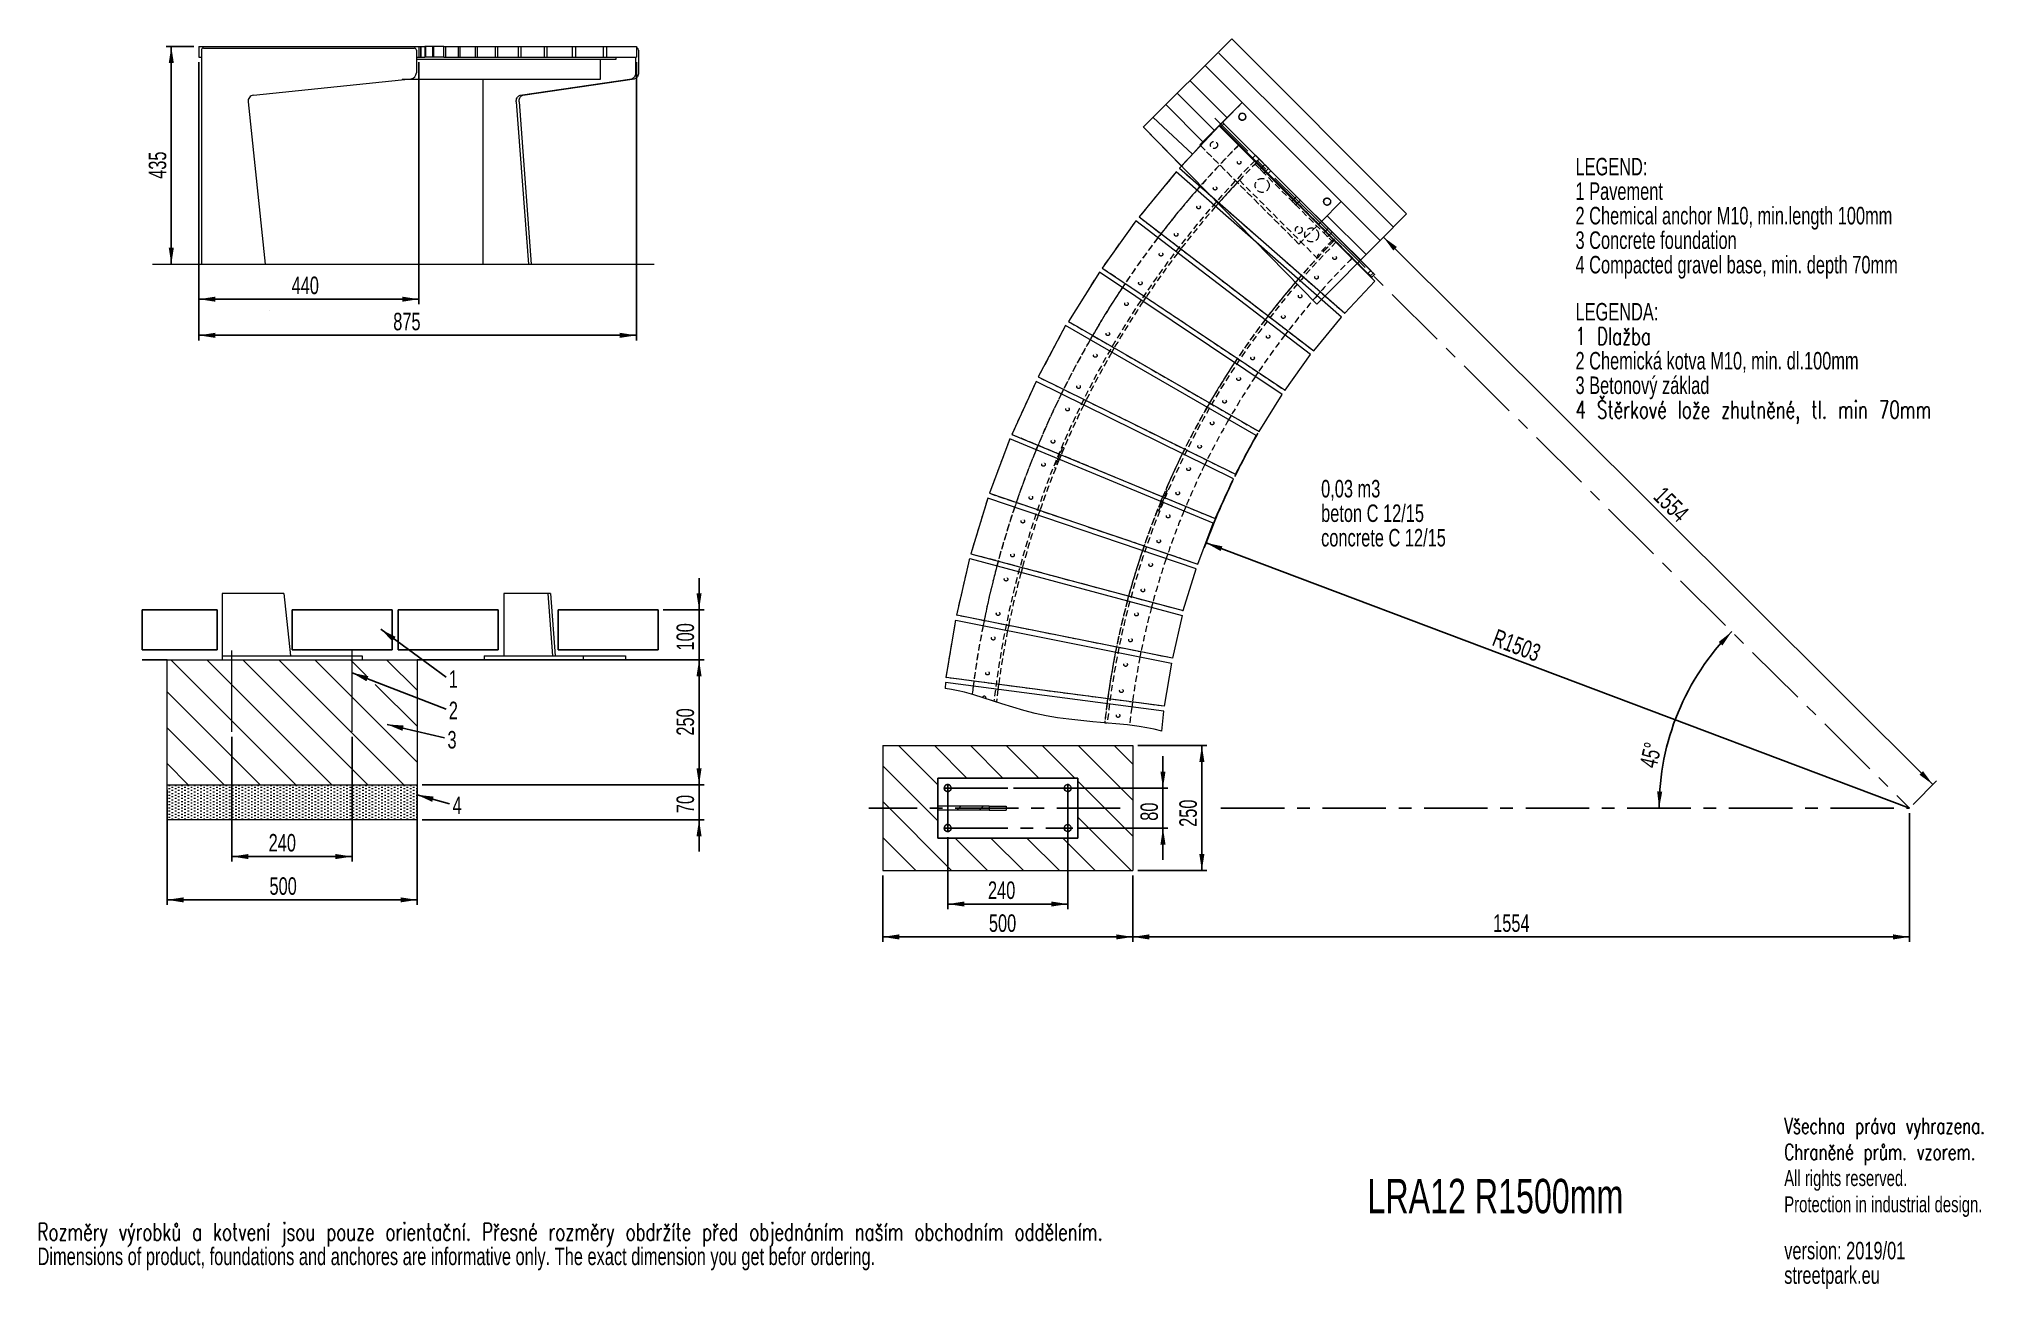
# Model space of a CAD drawing. Header units: millimetres. Extents: x 12 to 400, y 10 to 260.
import ezdxf

# ---------------------------------------------------------------- set-up
doc = ezdxf.new("R2010")
doc.units = ezdxf.units.MM
doc.linetypes.add('CENTERX2', pattern=[20.32, 12.7, -2.54, 2.54, -2.54])
doc.linetypes.add('HIDDEN', pattern=[1.905, 1.27, -0.635])
doc.layers.add('HLADINA0', color=7, linetype='Continuous', lineweight=15)
doc.layers.add('HLADINA1', color=7, linetype='Continuous')
doc.styles.add('SLDTEXTSTYLE0', font='TXT', dxfattribs={"width": 0.7})
doc.styles.add('SLDTEXTSTYLE1', font='TXT', dxfattribs={"width": 0.7, "bigfont": 'bigfont'})
doc.dimstyles.new('SLDDIMSTYLE0', dxfattribs={"dimtxt": 3.5, "dimasz": 3.302, "dimexe": 0, "dimexo": 0.0625, "dimgap": 0.875, "dimtad": 1, "dimdec": 0, "dimlfac": 10, "dimrnd": 1e-09, "dimzin": 12, "dimdsep": 46, "dimtxsty": 'SLDTEXTSTYLE0', "dimsah": 1, "dimcen": 0.09, "dimadec": 0, "dimazin": 3, "dimtfac": 1, "dimtofl": 0, "dimtmove": 0, "dimatfit": 3, "dimfxl": 0, "dimfrac": 2, "dimtolj": 1, "dimtzin": 12, "dimarcsym": 0})
doc.dimstyles.new('SLDDIMSTYLE1', dxfattribs={"dimtxt": 3.5, "dimasz": 3.302, "dimexe": 0, "dimexo": 0.0625, "dimgap": 0.875, "dimtad": 1, "dimlfac": 10, "dimrnd": 1e-09, "dimzin": 12, "dimdsep": 46, "dimtxsty": 'SLDTEXTSTYLE0', "dimsah": 1, "dimcen": 0.09, "dimadec": 0, "dimazin": 3, "dimtfac": 1, "dimtmove": 0, "dimatfit": 0, "dimfxl": 0, "dimfrac": 2, "dimtolj": 1, "dimtzin": 12, "dimarcsym": 0})
doc.dimstyles.new('SLDDIMSTYLE2', dxfattribs={"dimtxt": 3.5, "dimasz": 3.302, "dimexe": 0, "dimexo": 0.0625, "dimgap": 0.875, "dimtad": 1, "dimdec": 0, "dimlfac": 10, "dimrnd": 1e-09, "dimzin": 12, "dimdsep": 46, "dimtxsty": 'SLDTEXTSTYLE0', "dimsah": 1, "dimcen": 0, "dimadec": 0, "dimazin": 3, "dimtfac": 1, "dimtofl": 0, "dimtmove": 0, "dimatfit": 3, "dimfxl": 0, "dimfrac": 2, "dimtolj": 1, "dimtzin": 12, "dimarcsym": 0})
doc.dimstyles.new('SLDDIMSTYLE3', dxfattribs={"dimtxt": 3.5, "dimasz": 3.302, "dimexe": 0, "dimexo": 0.0625, "dimgap": 0.875, "dimtad": 1, "dimdec": 4, "dimlfac": 10, "dimzin": 12, "dimdsep": 46, "dimtxsty": 'SLDTEXTSTYLE0', "dimsah": 1, "dimcen": 0.09, "dimadec": 0, "dimazin": 3, "dimtfac": 1, "dimtofl": 0, "dimtmove": 0, "dimatfit": 3, "dimfxl": 0, "dimfrac": 2, "dimtolj": 1, "dimtzin": 12, "dimarcsym": 0})
doc.dimstyles.new('SLDDIMSTYLE4', dxfattribs={"dimtxt": 3.5, "dimasz": 3.302, "dimexe": 0, "dimexo": 0.0625, "dimgap": 0.875, "dimtad": 1, "dimlfac": 10, "dimrnd": 1e-09, "dimzin": 12, "dimdsep": 46, "dimtxsty": 'SLDTEXTSTYLE0', "dimsah": 1, "dimcen": 0.09, "dimadec": 0, "dimazin": 3, "dimtfac": 1, "dimtofl": 0, "dimtmove": 0, "dimatfit": 3, "dimfxl": 0, "dimfrac": 2, "dimtolj": 1, "dimtzin": 12, "dimarcsym": 0})
doc.dimstyles.new('SLDDIMSTYLE5', dxfattribs={"dimtxt": 3.5, "dimasz": 3.302, "dimexe": 0, "dimexo": 0.0625, "dimgap": 0.875, "dimtad": 1, "dimdec": 1, "dimlfac": 10, "dimrnd": 1e-09, "dimzin": 12, "dimdsep": 46, "dimtxsty": 'SLDTEXTSTYLE0', "dimsah": 1, "dimcen": 0.09, "dimadec": 0, "dimazin": 3, "dimtfac": 1, "dimtdec": 1, "dimtofl": 0, "dimtmove": 0, "dimatfit": 3, "dimfxl": 0, "dimfrac": 2, "dimtolj": 1, "dimtzin": 12, "dimarcsym": 0})
doc.dimstyles.new('SLDDIMSTYLE6', dxfattribs={"dimtxt": 0.18, "dimasz": 3.302, "dimexe": 0, "dimexo": 0.0625, "dimgap": 0, "dimtad": 0, "dimtih": 1, "dimtoh": 1, "dimdec": 0, "dimrnd": 1e-09, "dimzin": 0, "dimdsep": 46, "dimtxsty": 'Standard', "dimsah": 1, "dimcen": 0.09, "dimadec": 0, "dimazin": 0, "dimtfac": 3.302, "dimtdec": 0, "dimtofl": 0, "dimtmove": 0, "dimatfit": 3, "dimfxl": 0, "dimfrac": 2, "dimtolj": 1, "dimtzin": 0, "dimarcsym": 0})

msp = doc.modelspace()

# ---------------------------------------------------------------- texts
at = {"layer": 'HLADINA1', "attachment_point": 1}
for s, insert, char_height, style in [('LRA12 R1500mm', (277.302538, 31.59368), 6.87916667, 'SLDTEXTSTYLE0'), ('Rozměry výrobků a kotvení jsou pouze orientační. Přesné rozměry obdržíte před objednáním naším obchodním oddělením.', (11.297902, 22.747972), 3.5, 'SLDTEXTSTYLE1'), ('Dimensions of product, foundations and anchores are informative only. The exact dimension you get befor ordering.', (11.297902, 17.847972), 3.5, 'SLDTEXTSTYLE0')]:
    msp.add_mtext(s, dxfattribs=dict(at, insert=insert, char_height=char_height, style=style))

# ---------------------------------------------------------------- blocks, each defined once
blk = doc.blocks.new('SW_NOTE_0')
at = {"layer": 'HLADINA1', "color": 0, "char_height": 3.5, "attachment_point": 1, "style": 'SLDTEXTSTYLE0'}
for s, insert in [('version: 2019/01', (0, 4.51)), ('streetpark.eu', (0, -0.39))]:
    blk.add_mtext(s, dxfattribs=dict(at, insert=insert))
blk = doc.blocks.new('SW_NOTE_1')
at = {"layer": 'HLADINA1', "color": 0, "char_height": 3.175, "attachment_point": 1}
for s, insert, style in [('Všechna práva vyhrazena.', (0, 4.09), 'SLDTEXTSTYLE1'), ('Chraněné prům. vzorem.', (0, -1.14), 'SLDTEXTSTYLE1'), ('All rights reserved.', (0, -6.37), 'SLDTEXTSTYLE0'), ('Protection in industrial design.', (0, -11.61), 'SLDTEXTSTYLE0')]:
    blk.add_mtext(s, dxfattribs=dict(at, insert=insert, style=style))
blk = doc.blocks.new('SW_NOTE_2')
at = {"layer": 'HLADINA1', "color": 0, "char_height": 3.5, "attachment_point": 1}
for s, insert, style in [('LEGENDA:', (0, 4.51), 'SLDTEXTSTYLE0'), ('1 Dlažba', (0, -0.39), 'SLDTEXTSTYLE1'), ('2 Chemická kotva M10, min. dl.100mm', (0, -5.29), 'SLDTEXTSTYLE0'), ('3 Betonový základ', (0, -10.19), 'SLDTEXTSTYLE0'), ('4 Štěrkové lože zhutněné, tl. min 70mm', (0, -15.09), 'SLDTEXTSTYLE1')]:
    blk.add_mtext(s, dxfattribs=dict(at, insert=insert, style=style))
blk = doc.blocks.new('SW_NOTE_3')
at = {"layer": 'HLADINA1', "color": 0, "char_height": 3.5, "attachment_point": 1, "style": 'SLDTEXTSTYLE0'}
for s, insert in [('LEGEND:', (0, 4.51)), ('1 Pavement', (0, -0.39)), ('2 Chemical anchor M10, min.length 100mm', (0, -5.29)), ('3 Concrete foundation', (0, -10.19)), ('4 Compacted gravel base, min. depth 70mm', (0, -15.09))]:
    blk.add_mtext(s, dxfattribs=dict(at, insert=insert))
blk = doc.blocks.new('SW_NOTE_4')
at = {"layer": 'HLADINA1', "color": 0, "char_height": 3.5, "attachment_point": 1, "style": 'SLDTEXTSTYLE0'}
for s, insert in [('0,03 m3', (0, 4.51)), ('beton C 12/15', (0, -0.39)), ('concrete C 12/15', (0, -5.29))]:
    blk.add_mtext(s, dxfattribs=dict(at, insert=insert))
blk = doc.blocks.new('_D')
at = {"layer": 'HLADINA1'}
for p, q in [((217.37, 104.74), (217.37, 85.54)), ((193.36, 99.92), (193.36, 85.54)), ((217.37, 86.54), (193.36, 86.54))]:
    blk.add_line(p, q, dxfattribs=at)
for points in [[(193.36, 86.54), (196.66, 86.04), (196.66, 87.05)], [(217.37, 86.54), (214.07, 87.05), (214.07, 86.04)]]:
    blk.add_solid(points, dxfattribs=at)
at = {"layer": 'HLADINA1', "insert": (201.4, 91.06), "char_height": 3.5, "attachment_point": 1, "style": 'SLDTEXTSTYLE0'}
blk.add_mtext('240', dxfattribs=at)
blk = doc.blocks.new('_D_1')
at = {"layer": 'HLADINA1'}
for p, q in [((236.4, 109.74), (236.4, 116.09)), ((206.5, 109.74), (237.4, 109.74)), ((236.4, 109.74), (236.4, 101.74)), ((219.34, 101.74), (237.4, 101.74)), ((236.4, 101.74), (236.4, 95.39))]:
    blk.add_line(p, q, dxfattribs=at)
for points in [[(236.4, 109.74), (236.91, 113.04), (235.89, 113.04)], [(236.4, 101.74), (235.89, 98.44), (236.91, 98.44)]]:
    blk.add_solid(points, dxfattribs=at)
at = {"layer": 'HLADINA1', "insert": (231.89, 103.19), "char_height": 3.5, "attachment_point": 1, "rotation": 90, "style": 'SLDTEXTSTYLE0'}
blk.add_mtext('80', dxfattribs=at)
blk = doc.blocks.new('_D_2')
at = {"layer": 'HLADINA1'}
blk.add_line((245.02, 158.76), (385.71, 105.74), dxfattribs=at)
blk.add_arc((385.71, 105.74), 150.35, 154.2179, 159.7339, dxfattribs=at)
blk.add_solid([(245.02, 158.76), (247.93, 157.12), (248.29, 158.07)], dxfattribs=at)
at = {"layer": 'HLADINA1', "insert": (303.25, 141.63), "char_height": 3.5, "attachment_point": 1, "rotation": 339.3528, "style": 'SLDTEXTSTYLE0'}
blk.add_mtext('R1503', dxfattribs=at)
blk = doc.blocks.new('_D_3')
at = {"layer": 'HLADINA1'}
blk.add_arc((385.71, 105.74), 50.07, 135.2117, 180, dxfattribs=at)
for points in [[(350.17, 141.02), (347.55, 138.94), (348.3, 138.25)], [(335.64, 105.74), (336.26, 109.02), (335.24, 109.06)]]:
    blk.add_solid(points, dxfattribs=at)
at = {"layer": 'HLADINA1', "insert": (331.68, 114.3), "char_height": 3.5, "attachment_point": 1, "rotation": 77.1422, "style": 'SLDTEXTSTYLE0'}
blk.add_mtext('45°', dxfattribs=at)
blk = doc.blocks.new('_D_4')
at = {"layer": 'HLADINA1'}
for p, q in [((385.71, 104.74), (385.71, 78.97)), ((230.35, 92.24), (230.35, 78.97)), ((385.71, 79.97), (230.35, 79.97))]:
    blk.add_line(p, q, dxfattribs=at)
for points in [[(230.35, 79.97), (233.65, 79.46), (233.65, 80.48)], [(385.71, 79.97), (382.41, 80.48), (382.41, 79.46)]]:
    blk.add_solid(points, dxfattribs=at)
at = {"layer": 'HLADINA1', "insert": (302.44, 84.48), "char_height": 3.5, "attachment_point": 1, "style": 'SLDTEXTSTYLE0'}
blk.add_mtext('1554', dxfattribs=at)
blk = doc.blocks.new('_D_5')
at = {"layer": 'HLADINA1'}
for p, q in [((390.39, 110.44), (280.5, 219.89)), ((386.42, 106.45), (391.1, 111.15))]:
    blk.add_line(p, q, dxfattribs=at)
for points in [[(280.5, 219.89), (282.48, 217.2), (283.2, 217.92)], [(390.39, 110.44), (388.41, 113.13), (387.7, 112.41)]]:
    blk.add_solid(points, dxfattribs=at)
at = {"layer": 'HLADINA1', "insert": (336.73, 170.26), "char_height": 3.5, "attachment_point": 1, "rotation": 315.1169, "style": 'SLDTEXTSTYLE0'}
blk.add_mtext('1554', dxfattribs=at)
blk = doc.blocks.new('_D_6')
at = {"layer": 'HLADINA1'}
for p, q in [((180.35, 92.24), (180.35, 78.97)), ((230.35, 92.24), (230.35, 78.97)), ((180.35, 79.97), (230.35, 79.97))]:
    blk.add_line(p, q, dxfattribs=at)
for points in [[(180.35, 79.97), (183.65, 79.46), (183.65, 80.48)], [(230.35, 79.97), (227.05, 80.48), (227.05, 79.46)]]:
    blk.add_solid(points, dxfattribs=at)
at = {"layer": 'HLADINA1', "insert": (201.58, 84.48), "char_height": 3.5, "attachment_point": 1, "style": 'SLDTEXTSTYLE0'}
blk.add_mtext('500', dxfattribs=at)
blk = doc.blocks.new('_D_7')
at = {"layer": 'HLADINA1'}
for p, q in [((231.35, 118.24), (245.18, 118.24)), ((244.18, 118.24), (244.18, 93.24)), ((231.35, 93.24), (245.18, 93.24))]:
    blk.add_line(p, q, dxfattribs=at)
for points in [[(244.18, 118.24), (243.67, 114.94), (244.69, 114.94)], [(244.18, 93.24), (244.69, 96.54), (243.67, 96.54)]]:
    blk.add_solid(points, dxfattribs=at)
at = {"layer": 'HLADINA1', "insert": (239.67, 101.97), "char_height": 3.5, "attachment_point": 1, "rotation": 90, "style": 'SLDTEXTSTYLE0'}
blk.add_mtext('250', dxfattribs=at)
blk = doc.blocks.new('_D_8')
at = {"layer": 'HLADINA1'}
for p, q in [((42.57, 257.99), (37.05, 257.99)), ((38.05, 257.99), (38.05, 214.49))]:
    blk.add_line(p, q, dxfattribs=at)
for points in [[(38.05, 257.99), (37.54, 254.69), (38.56, 254.69)], [(38.05, 214.49), (38.56, 217.79), (37.54, 217.79)]]:
    blk.add_solid(points, dxfattribs=at)
at = {"layer": 'HLADINA1', "insert": (33.54, 231.55), "char_height": 3.5, "attachment_point": 1, "rotation": 90.0002, "style": 'SLDTEXTSTYLE0'}
blk.add_mtext('435', dxfattribs=at)
blk = doc.blocks.new('_D_9')
at = {"layer": 'HLADINA1'}
for p, q in [((43.57, 254.89), (43.57, 206.49)), ((87.57, 254.89), (87.57, 206.49)), ((87.57, 207.49), (43.57, 207.49))]:
    blk.add_line(p, q, dxfattribs=at)
for points in [[(43.57, 207.49), (46.87, 206.98), (46.87, 207.99)], [(87.57, 207.49), (84.26, 207.99), (84.26, 206.98)]]:
    blk.add_solid(points, dxfattribs=at)
at = {"layer": 'HLADINA1', "insert": (62.11, 212), "char_height": 3.5, "attachment_point": 1, "rotation": 0.0002, "style": 'SLDTEXTSTYLE0'}
blk.add_mtext('440', dxfattribs=at)
blk = doc.blocks.new('_D_10')
at = {"layer": 'HLADINA1'}
for p, q in [((43.57, 254.89), (43.57, 199.26)), ((131.07, 254.89), (131.07, 199.26)), ((43.57, 200.26), (131.07, 200.26))]:
    blk.add_line(p, q, dxfattribs=at)
for points in [[(43.57, 200.26), (46.87, 199.75), (46.87, 200.77)], [(131.07, 200.26), (127.76, 200.77), (127.76, 199.75)]]:
    blk.add_solid(points, dxfattribs=at)
at = {"layer": 'HLADINA1', "insert": (82.44, 204.77), "char_height": 3.5, "attachment_point": 1, "rotation": 0.0002, "style": 'SLDTEXTSTYLE0'}
blk.add_mtext('875', dxfattribs=at)
blk = doc.blocks.new('SW_HATCH_0')
at = {"color": 0, "linetype": 'Continuous', "lineweight": 15}
for p, q in [((0.79, 20.76), (25.79, -4.24)), ((7.98, 20.76), (32.98, -4.24)), ((15.16, 20.76), (40.16, -4.24)), ((22.35, 20.76), (47.34, -4.24)), ((29.53, 20.76), (50, 0.29)), ((36.71, 20.76), (39.89, 17.59)), ((43.9, 20.76), (50, 14.66)), ((41.63, 15.84), (50, 7.47)), ((0, 14.37), (18.61, -4.24)), ((0, 7.18), (11.42, -4.24)), ((0, 0), (4.24, -4.24)), ((0.29, -4.37), (0.61, -4.37)), ((0.29, -5), (0.61, -5)), ((0.29, -5.64), (0.61, -5.64)), ((0.29, -6.27), (0.61, -6.27)), ((0.29, -6.91), (0.61, -6.91)), ((0.29, -7.54), (0.61, -7.54)), ((0.92, -4.68), (1.24, -4.68)), ((0.92, -5.32), (1.24, -5.32)), ((0.92, -5.95), (1.24, -5.95)), ((0.92, -6.59), (1.24, -6.59)), ((0.92, -7.22), (1.24, -7.22)), ((1.56, -4.37), (1.88, -4.37)), ((1.56, -5), (1.88, -5)), ((1.56, -5.64), (1.88, -5.64)), ((1.56, -6.27), (1.88, -6.27)), ((1.56, -6.91), (1.88, -6.91)), ((1.56, -7.54), (1.88, -7.54)), ((2.19, -4.68), (2.51, -4.68)), ((2.19, -5.32), (2.51, -5.32)), ((2.19, -5.95), (2.51, -5.95)), ((2.19, -6.59), (2.51, -6.59)), ((2.19, -7.22), (2.51, -7.22)), ((2.83, -4.37), (3.15, -4.37)), ((2.83, -5), (3.15, -5)), ((2.83, -5.64), (3.15, -5.64)), ((2.83, -6.27), (3.15, -6.27)), ((2.83, -6.91), (3.15, -6.91)), ((2.83, -7.54), (3.15, -7.54)), ((3.46, -4.68), (3.78, -4.68)), ((3.46, -5.32), (3.78, -5.32)), ((3.46, -5.95), (3.78, -5.95)), ((3.46, -6.59), (3.78, -6.59)), ((3.46, -7.22), (3.78, -7.22)), ((4.1, -4.37), (4.42, -4.37)), ((4.1, -5), (4.42, -5)), ((4.1, -5.64), (4.42, -5.64)), ((4.1, -6.27), (4.42, -6.27)), ((4.1, -6.91), (4.42, -6.91)), ((4.1, -7.54), (4.42, -7.54)), ((4.73, -4.68), (5.05, -4.68)), ((4.73, -5.32), (5.05, -5.32)), ((4.73, -5.95), (5.05, -5.95)), ((4.73, -6.59), (5.05, -6.59)), ((4.73, -7.22), (5.05, -7.22)), ((5.37, -4.37), (5.69, -4.37)), ((5.37, -5), (5.69, -5)), ((5.37, -5.64), (5.69, -5.64)), ((5.37, -6.27), (5.69, -6.27)), ((5.37, -6.91), (5.69, -6.91)), ((5.37, -7.54), (5.69, -7.54)), ((6, -4.68), (6.32, -4.68)), ((6, -5.32), (6.32, -5.32)), ((6, -5.95), (6.32, -5.95)), ((6, -6.59), (6.32, -6.59)), ((6, -7.22), (6.32, -7.22)), ((6.64, -4.37), (6.96, -4.37)), ((6.64, -5), (6.96, -5)), ((6.64, -5.64), (6.96, -5.64)), ((6.64, -6.27), (6.96, -6.27)), ((6.64, -6.91), (6.96, -6.91)), ((6.64, -7.54), (6.96, -7.54)), ((7.27, -4.68), (7.59, -4.68)), ((7.27, -5.32), (7.59, -5.32)), ((7.27, -5.95), (7.59, -5.95)), ((7.27, -6.59), (7.59, -6.59)), ((7.27, -7.22), (7.59, -7.22)), ((7.91, -4.37), (8.23, -4.37)), ((7.91, -5), (8.23, -5)), ((7.91, -5.64), (8.23, -5.64)), ((7.91, -6.27), (8.23, -6.27)), ((7.91, -6.91), (8.23, -6.91)), ((7.91, -7.54), (8.23, -7.54)), ((8.54, -4.68), (8.86, -4.68)), ((8.54, -5.32), (8.86, -5.32)), ((8.54, -5.95), (8.86, -5.95)), ((8.54, -6.59), (8.86, -6.59)), ((8.54, -7.22), (8.86, -7.22)), ((9.18, -4.37), (9.5, -4.37)), ((9.18, -5), (9.5, -5)), ((9.18, -5.64), (9.5, -5.64)), ((9.18, -6.27), (9.5, -6.27)), ((9.18, -6.91), (9.5, -6.91)), ((9.18, -7.54), (9.5, -7.54)), ((9.81, -4.68), (10.13, -4.68)), ((9.81, -5.32), (10.13, -5.32)), ((9.81, -5.95), (10.13, -5.95)), ((9.81, -6.59), (10.13, -6.59)), ((9.81, -7.22), (10.13, -7.22)), ((10.45, -4.37), (10.77, -4.37)), ((10.45, -5), (10.77, -5)), ((10.45, -5.64), (10.77, -5.64)), ((10.45, -6.27), (10.77, -6.27)), ((10.45, -6.91), (10.77, -6.91)), ((10.45, -7.54), (10.77, -7.54)), ((11.08, -4.68), (11.4, -4.68)), ((11.08, -5.32), (11.4, -5.32)), ((11.08, -5.95), (11.4, -5.95)), ((11.08, -6.59), (11.4, -6.59)), ((11.08, -7.22), (11.4, -7.22)), ((11.72, -4.37), (12.04, -4.37)), ((11.72, -5), (12.04, -5)), ((11.72, -5.64), (12.04, -5.64)), ((11.72, -6.27), (12.04, -6.27)), ((11.72, -6.91), (12.04, -6.91)), ((11.72, -7.54), (12.04, -7.54)), ((12.35, -4.68), (12.67, -4.68)), ((12.35, -5.32), (12.67, -5.32)), ((12.35, -5.95), (12.67, -5.95)), ((12.35, -6.59), (12.67, -6.59)), ((12.35, -7.22), (12.67, -7.22)), ((12.99, -4.37), (13.31, -4.37)), ((12.99, -5), (13.31, -5)), ((12.99, -5.64), (13.31, -5.64)), ((12.99, -6.27), (13.31, -6.27)), ((12.99, -6.91), (13.31, -6.91)), ((12.99, -7.54), (13.31, -7.54)), ((13.62, -4.68), (13.94, -4.68)), ((13.62, -5.32), (13.94, -5.32)), ((13.62, -5.95), (13.94, -5.95)), ((13.62, -6.59), (13.94, -6.59)), ((13.62, -7.22), (13.94, -7.22)), ((14.26, -4.37), (14.58, -4.37)), ((14.26, -5), (14.58, -5)), ((14.26, -5.64), (14.58, -5.64)), ((14.26, -6.27), (14.58, -6.27)), ((14.26, -6.91), (14.58, -6.91)), ((14.26, -7.54), (14.58, -7.54)), ((14.89, -4.68), (15.21, -4.68)), ((14.89, -5.32), (15.21, -5.32)), ((14.89, -5.95), (15.21, -5.95)), ((14.89, -6.59), (15.21, -6.59)), ((14.89, -7.22), (15.21, -7.22)), ((15.53, -4.37), (15.85, -4.37)), ((15.53, -5), (15.85, -5)), ((15.53, -5.64), (15.85, -5.64)), ((15.53, -6.27), (15.85, -6.27)), ((15.53, -6.91), (15.85, -6.91)), ((15.53, -7.54), (15.85, -7.54)), ((16.16, -4.68), (16.48, -4.68)), ((16.16, -5.32), (16.48, -5.32)), ((16.16, -5.95), (16.48, -5.95)), ((16.16, -6.59), (16.48, -6.59)), ((16.16, -7.22), (16.48, -7.22)), ((16.8, -4.37), (17.12, -4.37)), ((16.8, -5), (17.12, -5)), ((16.8, -5.64), (17.12, -5.64)), ((16.8, -6.27), (17.12, -6.27)), ((16.8, -6.91), (17.12, -6.91)), ((16.8, -7.54), (17.12, -7.54)), ((17.43, -4.68), (17.75, -4.68)), ((17.43, -5.32), (17.75, -5.32)), ((17.43, -5.95), (17.75, -5.95)), ((17.43, -6.59), (17.75, -6.59)), ((17.43, -7.22), (17.75, -7.22)), ((18.07, -4.37), (18.39, -4.37)), ((18.07, -5), (18.39, -5)), ((18.07, -5.64), (18.39, -5.64)), ((18.07, -6.27), (18.39, -6.27)), ((18.07, -6.91), (18.39, -6.91)), ((18.07, -7.54), (18.39, -7.54)), ((18.7, -4.68), (19.02, -4.68)), ((18.7, -5.32), (19.02, -5.32)), ((18.7, -5.95), (19.02, -5.95)), ((18.7, -6.59), (19.02, -6.59)), ((18.7, -7.22), (19.02, -7.22)), ((19.34, -4.37), (19.66, -4.37)), ((19.34, -5), (19.66, -5)), ((19.34, -5.64), (19.66, -5.64)), ((19.34, -6.27), (19.66, -6.27)), ((19.34, -6.91), (19.66, -6.91)), ((19.34, -7.54), (19.66, -7.54)), ((19.97, -4.68), (20.29, -4.68)), ((19.97, -5.32), (20.29, -5.32)), ((19.97, -5.95), (20.29, -5.95)), ((19.97, -6.59), (20.29, -6.59)), ((19.97, -7.22), (20.29, -7.22)), ((20.61, -4.37), (20.93, -4.37)), ((20.61, -5), (20.93, -5)), ((20.61, -5.64), (20.93, -5.64)), ((20.61, -6.27), (20.93, -6.27)), ((20.61, -6.91), (20.93, -6.91)), ((20.61, -7.54), (20.93, -7.54)), ((21.24, -4.68), (21.56, -4.68)), ((21.24, -5.32), (21.56, -5.32)), ((21.24, -5.95), (21.56, -5.95)), ((21.24, -6.59), (21.56, -6.59)), ((21.24, -7.22), (21.56, -7.22)), ((21.88, -4.37), (22.2, -4.37)), ((21.88, -5), (22.2, -5)), ((21.88, -5.64), (22.2, -5.64)), ((21.88, -6.27), (22.2, -6.27)), ((21.88, -6.91), (22.2, -6.91)), ((21.88, -7.54), (22.2, -7.54)), ((22.51, -4.68), (22.83, -4.68)), ((22.51, -5.32), (22.83, -5.32)), ((22.51, -5.95), (22.83, -5.95)), ((22.51, -6.59), (22.83, -6.59)), ((22.51, -7.22), (22.83, -7.22)), ((23.15, -4.37), (23.47, -4.37)), ((23.15, -5), (23.47, -5)), ((23.15, -5.64), (23.47, -5.64)), ((23.15, -6.27), (23.47, -6.27)), ((23.15, -6.91), (23.47, -6.91)), ((23.15, -7.54), (23.47, -7.54)), ((23.78, -4.68), (24.1, -4.68)), ((23.78, -5.32), (24.1, -5.32)), ((23.78, -5.95), (24.1, -5.95)), ((23.78, -6.59), (24.1, -6.59)), ((23.78, -7.22), (24.1, -7.22)), ((24.42, -4.37), (24.74, -4.37)), ((24.42, -5), (24.74, -5)), ((24.42, -5.64), (24.74, -5.64)), ((24.42, -6.27), (24.74, -6.27)), ((24.42, -6.91), (24.74, -6.91)), ((24.42, -7.54), (24.74, -7.54)), ((25.05, -4.68), (25.37, -4.68)), ((25.05, -5.32), (25.37, -5.32)), ((25.05, -5.95), (25.37, -5.95)), ((25.05, -6.59), (25.37, -6.59)), ((25.05, -7.22), (25.37, -7.22)), ((25.69, -4.37), (26.01, -4.37)), ((25.69, -5), (26.01, -5)), ((25.69, -5.64), (26.01, -5.64)), ((25.69, -6.27), (26.01, -6.27)), ((25.69, -6.91), (26.01, -6.91)), ((25.69, -7.54), (26.01, -7.54)), ((26.32, -4.68), (26.64, -4.68)), ((26.32, -5.32), (26.64, -5.32)), ((26.32, -5.95), (26.64, -5.95)), ((26.32, -6.59), (26.64, -6.59)), ((26.32, -7.22), (26.64, -7.22)), ((26.96, -4.37), (27.28, -4.37)), ((26.96, -5), (27.28, -5)), ((26.96, -5.64), (27.28, -5.64)), ((26.96, -6.27), (27.28, -6.27)), ((26.96, -6.91), (27.28, -6.91)), ((26.96, -7.54), (27.28, -7.54)), ((27.59, -4.68), (27.91, -4.68)), ((27.59, -5.32), (27.91, -5.32)), ((27.59, -5.95), (27.91, -5.95)), ((27.59, -6.59), (27.91, -6.59)), ((27.59, -7.22), (27.91, -7.22)), ((28.23, -4.37), (28.55, -4.37)), ((28.23, -5), (28.55, -5)), ((28.23, -5.64), (28.55, -5.64)), ((28.23, -6.27), (28.55, -6.27)), ((28.23, -6.91), (28.55, -6.91)), ((28.23, -7.54), (28.55, -7.54)), ((28.86, -4.68), (29.18, -4.68)), ((28.86, -5.32), (29.18, -5.32)), ((28.86, -5.95), (29.18, -5.95)), ((28.86, -6.59), (29.18, -6.59)), ((28.86, -7.22), (29.18, -7.22)), ((29.5, -4.37), (29.82, -4.37)), ((29.5, -5), (29.82, -5)), ((29.5, -5.64), (29.82, -5.64)), ((29.5, -6.27), (29.82, -6.27)), ((29.5, -6.91), (29.82, -6.91)), ((29.5, -7.54), (29.82, -7.54)), ((30.13, -4.68), (30.45, -4.68)), ((30.13, -5.32), (30.45, -5.32)), ((30.13, -5.95), (30.45, -5.95)), ((30.13, -6.59), (30.45, -6.59)), ((30.13, -7.22), (30.45, -7.22)), ((30.77, -4.37), (31.09, -4.37)), ((30.77, -5), (31.09, -5)), ((30.77, -5.64), (31.09, -5.64)), ((30.77, -6.27), (31.09, -6.27)), ((30.77, -6.91), (31.09, -6.91)), ((30.77, -7.54), (31.09, -7.54)), ((31.4, -4.68), (31.72, -4.68)), ((31.4, -5.32), (31.72, -5.32)), ((31.4, -5.95), (31.72, -5.95)), ((31.4, -6.59), (31.72, -6.59)), ((31.4, -7.22), (31.72, -7.22)), ((32.04, -4.37), (32.36, -4.37)), ((32.04, -5), (32.36, -5)), ((32.04, -5.64), (32.36, -5.64)), ((32.04, -6.27), (32.36, -6.27)), ((32.04, -6.91), (32.36, -6.91)), ((32.04, -7.54), (32.36, -7.54)), ((32.67, -4.68), (32.99, -4.68)), ((32.67, -5.32), (32.99, -5.32)), ((32.67, -5.95), (32.99, -5.95)), ((32.67, -6.59), (32.99, -6.59)), ((32.67, -7.22), (32.99, -7.22)), ((33.31, -4.37), (33.63, -4.37)), ((33.31, -5), (33.63, -5)), ((33.31, -5.64), (33.63, -5.64)), ((33.31, -6.27), (33.63, -6.27)), ((33.31, -6.91), (33.63, -6.91)), ((33.31, -7.54), (33.63, -7.54)), ((33.94, -4.68), (34.26, -4.68)), ((33.94, -5.32), (34.26, -5.32)), ((33.94, -5.95), (34.26, -5.95)), ((33.94, -6.59), (34.26, -6.59)), ((33.94, -7.22), (34.26, -7.22)), ((34.58, -4.37), (34.9, -4.37)), ((34.58, -5), (34.9, -5)), ((34.58, -5.64), (34.9, -5.64)), ((34.58, -6.27), (34.9, -6.27)), ((34.58, -6.91), (34.9, -6.91)), ((34.58, -7.54), (34.9, -7.54)), ((35.21, -4.68), (35.53, -4.68)), ((35.21, -5.32), (35.53, -5.32)), ((35.21, -5.95), (35.53, -5.95)), ((35.21, -6.59), (35.53, -6.59)), ((35.21, -7.22), (35.53, -7.22)), ((35.85, -4.37), (36.17, -4.37)), ((35.85, -5), (36.17, -5)), ((35.85, -5.64), (36.17, -5.64)), ((35.85, -6.27), (36.17, -6.27)), ((35.85, -6.91), (36.17, -6.91)), ((35.85, -7.54), (36.17, -7.54)), ((36.48, -4.68), (36.8, -4.68)), ((36.48, -5.32), (36.8, -5.32)), ((36.48, -5.95), (36.8, -5.95)), ((36.48, -6.59), (36.8, -6.59)), ((36.48, -7.22), (36.8, -7.22)), ((37.12, -4.37), (37.44, -4.37)), ((37.12, -5), (37.44, -5)), ((37.12, -5.64), (37.44, -5.64)), ((37.12, -6.27), (37.44, -6.27)), ((37.12, -6.91), (37.44, -6.91)), ((37.12, -7.54), (37.44, -7.54)), ((37.75, -4.68), (38.07, -4.68)), ((37.75, -5.32), (38.07, -5.32)), ((37.75, -5.95), (38.07, -5.95)), ((37.75, -6.59), (38.07, -6.59)), ((37.75, -7.22), (38.07, -7.22)), ((38.39, -4.37), (38.71, -4.37)), ((38.39, -5), (38.71, -5)), ((38.39, -5.64), (38.71, -5.64)), ((38.39, -6.27), (38.71, -6.27)), ((38.39, -6.91), (38.71, -6.91)), ((38.39, -7.54), (38.71, -7.54)), ((39.02, -4.68), (39.34, -4.68)), ((39.02, -5.32), (39.34, -5.32)), ((39.02, -5.95), (39.34, -5.95)), ((39.02, -6.59), (39.34, -6.59)), ((39.02, -7.22), (39.34, -7.22)), ((39.66, -4.37), (39.98, -4.37)), ((39.66, -5), (39.98, -5)), ((39.66, -5.64), (39.98, -5.64)), ((39.66, -6.27), (39.98, -6.27)), ((39.66, -6.91), (39.98, -6.91)), ((39.66, -7.54), (39.98, -7.54)), ((40.29, -4.68), (40.61, -4.68)), ((40.29, -5.32), (40.61, -5.32)), ((40.29, -5.95), (40.61, -5.95)), ((40.29, -6.59), (40.61, -6.59)), ((40.29, -7.22), (40.61, -7.22)), ((40.93, -4.37), (41.25, -4.37)), ((40.93, -5), (41.25, -5)), ((40.93, -5.64), (41.25, -5.64)), ((40.93, -6.27), (41.25, -6.27)), ((40.93, -6.91), (41.25, -6.91)), ((40.93, -7.54), (41.25, -7.54)), ((41.56, -4.68), (41.88, -4.68)), ((41.56, -5.32), (41.88, -5.32)), ((41.56, -5.95), (41.88, -5.95)), ((41.56, -6.59), (41.88, -6.59)), ((41.56, -7.22), (41.88, -7.22)), ((42.2, -4.37), (42.52, -4.37)), ((42.2, -5), (42.52, -5)), ((42.2, -5.64), (42.52, -5.64)), ((42.2, -6.27), (42.52, -6.27)), ((42.2, -6.91), (42.52, -6.91)), ((42.2, -7.54), (42.52, -7.54)), ((42.83, -4.68), (43.15, -4.68)), ((42.83, -5.32), (43.15, -5.32)), ((42.83, -5.95), (43.15, -5.95)), ((42.83, -6.59), (43.15, -6.59)), ((42.83, -7.22), (43.15, -7.22)), ((43.47, -4.37), (43.79, -4.37)), ((43.47, -5), (43.79, -5)), ((43.47, -5.64), (43.79, -5.64)), ((43.47, -6.27), (43.79, -6.27)), ((43.47, -6.91), (43.79, -6.91)), ((43.47, -7.54), (43.79, -7.54)), ((44.1, -4.68), (44.42, -4.68)), ((44.1, -5.32), (44.42, -5.32)), ((44.1, -5.95), (44.42, -5.95)), ((44.1, -6.59), (44.42, -6.59)), ((44.1, -7.22), (44.42, -7.22)), ((44.74, -4.37), (45.06, -4.37)), ((44.74, -5), (45.06, -5)), ((44.74, -5.64), (45.06, -5.64)), ((44.74, -6.27), (45.06, -6.27)), ((44.74, -6.91), (45.06, -6.91)), ((44.74, -7.54), (45.06, -7.54)), ((45.37, -4.68), (45.69, -4.68)), ((45.37, -5.32), (45.69, -5.32)), ((45.37, -5.95), (45.69, -5.95)), ((45.37, -6.59), (45.69, -6.59)), ((45.37, -7.22), (45.69, -7.22)), ((46.01, -4.37), (46.33, -4.37)), ((46.01, -5), (46.33, -5)), ((46.01, -5.64), (46.33, -5.64)), ((46.01, -6.27), (46.33, -6.27)), ((46.01, -6.91), (46.33, -6.91)), ((46.01, -7.54), (46.33, -7.54)), ((46.64, -4.68), (46.96, -4.68)), ((46.64, -5.32), (46.96, -5.32)), ((46.64, -5.95), (46.96, -5.95)), ((46.64, -6.59), (46.96, -6.59)), ((46.64, -7.22), (46.96, -7.22)), ((47.28, -4.37), (47.6, -4.37)), ((47.28, -5), (47.6, -5)), ((47.28, -5.64), (47.6, -5.64)), ((47.28, -6.27), (47.6, -6.27)), ((47.28, -6.91), (47.6, -6.91)), ((47.28, -7.54), (47.6, -7.54)), ((47.91, -4.68), (48.23, -4.68)), ((47.91, -5.32), (48.23, -5.32)), ((47.91, -5.95), (48.23, -5.95)), ((47.91, -6.59), (48.23, -6.59)), ((47.91, -7.22), (48.23, -7.22)), ((48.55, -4.37), (48.87, -4.37)), ((48.55, -5), (48.87, -5)), ((48.55, -5.64), (48.87, -5.64)), ((48.55, -6.27), (48.87, -6.27)), ((48.55, -6.91), (48.87, -6.91)), ((48.55, -7.54), (48.87, -7.54)), ((49.18, -4.68), (49.5, -4.68)), ((49.18, -5.32), (49.5, -5.32)), ((49.18, -5.95), (49.5, -5.95)), ((49.18, -6.59), (49.5, -6.59)), ((49.18, -7.22), (49.5, -7.22)), ((49.82, -4.37), (50, -4.37)), ((49.82, -5), (50, -5)), ((49.82, -5.64), (50, -5.64)), ((49.82, -6.27), (49.99, -6.27)), ((49.82, -6.91), (50, -6.91)), ((49.82, -7.54), (50, -7.54)), ((0.29, -8.18), (0.61, -8.18)), ((0.29, -8.81), (0.61, -8.81)), ((0.29, -9.45), (0.61, -9.45)), ((0.29, -10.08), (0.61, -10.08)), ((0.29, -10.72), (0.61, -10.72)), ((0.92, -7.86), (1.24, -7.86)), ((0.92, -8.49), (1.24, -8.49)), ((0.92, -9.13), (1.24, -9.13)), ((0.92, -9.76), (1.24, -9.76)), ((0.92, -10.4), (1.24, -10.4)), ((0.92, -11.03), (1.24, -11.03)), ((1.56, -8.18), (1.88, -8.18)), ((1.56, -8.81), (1.88, -8.81)), ((1.56, -9.45), (1.88, -9.45)), ((1.56, -10.08), (1.88, -10.08)), ((1.56, -10.72), (1.88, -10.72)), ((2.19, -7.86), (2.51, -7.86)), ((2.19, -8.49), (2.51, -8.49)), ((2.19, -9.13), (2.51, -9.13)), ((2.19, -9.76), (2.51, -9.76)), ((2.19, -10.4), (2.51, -10.4)), ((2.19, -11.03), (2.51, -11.03)), ((2.83, -8.18), (3.15, -8.18)), ((2.83, -8.81), (3.15, -8.81)), ((2.83, -9.45), (3.15, -9.45)), ((2.83, -10.08), (3.15, -10.08)), ((2.83, -10.72), (3.15, -10.72)), ((3.46, -7.86), (3.78, -7.86)), ((3.46, -8.49), (3.78, -8.49)), ((3.46, -9.13), (3.78, -9.13)), ((3.46, -9.76), (3.78, -9.76)), ((3.46, -10.4), (3.78, -10.4)), ((3.46, -11.03), (3.78, -11.03)), ((4.1, -8.18), (4.42, -8.18)), ((4.1, -8.81), (4.42, -8.81)), ((4.1, -9.45), (4.42, -9.45)), ((4.1, -10.08), (4.42, -10.08)), ((4.1, -10.72), (4.42, -10.72)), ((4.73, -7.86), (5.05, -7.86)), ((4.73, -8.49), (5.05, -8.49)), ((4.73, -9.13), (5.05, -9.13)), ((4.73, -9.76), (5.05, -9.76)), ((4.73, -10.4), (5.05, -10.4)), ((4.73, -11.03), (5.05, -11.03)), ((5.37, -8.18), (5.69, -8.18)), ((5.37, -8.81), (5.69, -8.81)), ((5.37, -9.45), (5.69, -9.45)), ((5.37, -10.08), (5.69, -10.08)), ((5.37, -10.72), (5.69, -10.72)), ((6, -7.86), (6.32, -7.86)), ((6, -8.49), (6.32, -8.49)), ((6, -9.13), (6.32, -9.13)), ((6, -9.76), (6.32, -9.76)), ((6, -10.4), (6.32, -10.4)), ((6, -11.03), (6.32, -11.03)), ((6.64, -8.18), (6.96, -8.18)), ((6.64, -8.81), (6.96, -8.81)), ((6.64, -9.45), (6.96, -9.45)), ((6.64, -10.08), (6.96, -10.08)), ((6.64, -10.72), (6.96, -10.72)), ((7.27, -7.86), (7.59, -7.86)), ((7.27, -8.49), (7.59, -8.49)), ((7.27, -9.13), (7.59, -9.13)), ((7.27, -9.76), (7.59, -9.76)), ((7.27, -10.4), (7.59, -10.4)), ((7.27, -11.03), (7.59, -11.03)), ((7.91, -8.18), (8.23, -8.18)), ((7.91, -8.81), (8.23, -8.81)), ((7.91, -9.45), (8.23, -9.45)), ((7.91, -10.08), (8.23, -10.08)), ((7.91, -10.72), (8.23, -10.72)), ((8.54, -7.86), (8.86, -7.86)), ((8.54, -8.49), (8.86, -8.49)), ((8.54, -9.13), (8.86, -9.13)), ((8.54, -9.76), (8.86, -9.76)), ((8.54, -10.4), (8.86, -10.4)), ((8.54, -11.03), (8.86, -11.03)), ((9.18, -8.18), (9.5, -8.18)), ((9.18, -8.81), (9.5, -8.81)), ((9.18, -9.45), (9.5, -9.45)), ((9.18, -10.08), (9.5, -10.08)), ((9.18, -10.72), (9.5, -10.72)), ((9.81, -7.86), (10.13, -7.86)), ((9.81, -8.49), (10.13, -8.49)), ((9.81, -9.13), (10.13, -9.13)), ((9.81, -9.76), (10.13, -9.76)), ((9.81, -10.4), (10.13, -10.4)), ((9.81, -11.03), (10.13, -11.03)), ((10.45, -8.18), (10.77, -8.18)), ((10.45, -8.81), (10.77, -8.81)), ((10.45, -9.45), (10.77, -9.45)), ((10.45, -10.08), (10.77, -10.08)), ((10.45, -10.72), (10.77, -10.72)), ((11.08, -7.86), (11.4, -7.86)), ((11.08, -8.49), (11.4, -8.49)), ((11.08, -9.13), (11.4, -9.13)), ((11.08, -9.76), (11.4, -9.76)), ((11.08, -10.4), (11.4, -10.4)), ((11.08, -11.03), (11.4, -11.03)), ((11.72, -8.18), (12.04, -8.18)), ((11.72, -8.81), (12.04, -8.81)), ((11.72, -9.45), (12.04, -9.45)), ((11.72, -10.08), (12.04, -10.08)), ((11.72, -10.72), (12.04, -10.72)), ((12.35, -7.86), (12.67, -7.86)), ((12.35, -8.49), (12.67, -8.49)), ((12.35, -9.13), (12.67, -9.13)), ((12.35, -9.76), (12.67, -9.76)), ((12.35, -10.4), (12.67, -10.4)), ((12.35, -11.03), (12.67, -11.03)), ((12.99, -8.18), (13.31, -8.18)), ((12.99, -8.81), (13.31, -8.81)), ((12.99, -9.45), (13.31, -9.45)), ((12.99, -10.08), (13.31, -10.08)), ((12.99, -10.72), (13.31, -10.72)), ((13.62, -7.86), (13.94, -7.86)), ((13.62, -8.49), (13.94, -8.49)), ((13.62, -9.13), (13.94, -9.13)), ((13.62, -9.76), (13.94, -9.76)), ((13.62, -10.4), (13.94, -10.4)), ((13.62, -11.03), (13.94, -11.03)), ((14.26, -8.18), (14.58, -8.18)), ((14.26, -8.81), (14.58, -8.81)), ((14.26, -9.45), (14.58, -9.45)), ((14.26, -10.08), (14.58, -10.08)), ((14.26, -10.72), (14.58, -10.72)), ((14.89, -7.86), (15.21, -7.86)), ((14.89, -8.49), (15.21, -8.49)), ((14.89, -9.13), (15.21, -9.13)), ((14.89, -9.76), (15.21, -9.76)), ((14.89, -10.4), (15.21, -10.4)), ((14.89, -11.03), (15.21, -11.03)), ((15.53, -8.18), (15.85, -8.18)), ((15.53, -8.81), (15.85, -8.81)), ((15.53, -9.45), (15.85, -9.45)), ((15.53, -10.08), (15.85, -10.08)), ((15.53, -10.72), (15.85, -10.72)), ((16.16, -7.86), (16.48, -7.86)), ((16.16, -8.49), (16.48, -8.49)), ((16.16, -9.13), (16.48, -9.13)), ((16.16, -9.76), (16.48, -9.76)), ((16.16, -10.4), (16.48, -10.4)), ((16.16, -11.03), (16.48, -11.03)), ((16.8, -8.18), (17.12, -8.18)), ((16.8, -8.81), (17.12, -8.81)), ((16.8, -9.45), (17.12, -9.45)), ((16.8, -10.08), (17.12, -10.08)), ((16.8, -10.72), (17.12, -10.72)), ((17.43, -7.86), (17.75, -7.86)), ((17.43, -8.49), (17.75, -8.49)), ((17.43, -9.13), (17.75, -9.13)), ((17.43, -9.76), (17.75, -9.76)), ((17.43, -10.4), (17.75, -10.4)), ((17.43, -11.03), (17.75, -11.03)), ((18.07, -8.18), (18.39, -8.18)), ((18.07, -8.81), (18.39, -8.81)), ((18.07, -9.45), (18.39, -9.45)), ((18.07, -10.08), (18.39, -10.08)), ((18.07, -10.72), (18.39, -10.72)), ((18.7, -7.86), (19.02, -7.86)), ((18.7, -8.49), (19.02, -8.49)), ((18.7, -9.13), (19.02, -9.13)), ((18.7, -9.76), (19.02, -9.76)), ((18.7, -10.4), (19.02, -10.4)), ((18.7, -11.03), (19.02, -11.03)), ((19.34, -8.18), (19.66, -8.18)), ((19.34, -8.81), (19.66, -8.81)), ((19.34, -9.45), (19.66, -9.45)), ((19.34, -10.08), (19.66, -10.08)), ((19.34, -10.72), (19.66, -10.72)), ((19.97, -7.86), (20.29, -7.86)), ((19.97, -8.49), (20.29, -8.49)), ((19.97, -9.13), (20.29, -9.13)), ((19.97, -9.76), (20.29, -9.76)), ((19.97, -10.4), (20.29, -10.4)), ((19.97, -11.03), (20.29, -11.03)), ((20.61, -8.18), (20.93, -8.18)), ((20.61, -8.81), (20.93, -8.81)), ((20.61, -9.45), (20.93, -9.45)), ((20.61, -10.08), (20.93, -10.08)), ((20.61, -10.72), (20.93, -10.72)), ((21.24, -7.86), (21.56, -7.86)), ((21.24, -8.49), (21.56, -8.49)), ((21.24, -9.13), (21.56, -9.13)), ((21.24, -9.76), (21.56, -9.76)), ((21.24, -10.4), (21.56, -10.4)), ((21.24, -11.03), (21.56, -11.03)), ((21.88, -8.18), (22.2, -8.18)), ((21.88, -8.81), (22.2, -8.81)), ((21.88, -9.45), (22.2, -9.45)), ((21.88, -10.08), (22.2, -10.08)), ((21.88, -10.72), (22.2, -10.72)), ((22.51, -7.86), (22.83, -7.86)), ((22.51, -8.49), (22.83, -8.49)), ((22.51, -9.13), (22.83, -9.13)), ((22.51, -9.76), (22.83, -9.76)), ((22.51, -10.4), (22.83, -10.4)), ((22.51, -11.03), (22.83, -11.03)), ((23.15, -8.18), (23.47, -8.18)), ((23.15, -8.81), (23.47, -8.81)), ((23.15, -9.45), (23.47, -9.45)), ((23.15, -10.08), (23.47, -10.08)), ((23.15, -10.72), (23.47, -10.72)), ((23.78, -7.86), (24.1, -7.86)), ((23.78, -8.49), (24.1, -8.49)), ((23.78, -9.13), (24.1, -9.13)), ((23.78, -9.76), (24.1, -9.76)), ((23.78, -10.4), (24.1, -10.4)), ((23.78, -11.03), (24.1, -11.03)), ((24.42, -8.18), (24.74, -8.18)), ((24.42, -8.81), (24.74, -8.81)), ((24.42, -9.45), (24.74, -9.45)), ((24.42, -10.08), (24.74, -10.08)), ((24.42, -10.72), (24.74, -10.72)), ((25.05, -7.86), (25.37, -7.86)), ((25.05, -8.49), (25.37, -8.49)), ((25.05, -9.13), (25.37, -9.13)), ((25.05, -9.76), (25.37, -9.76)), ((25.05, -10.4), (25.37, -10.4)), ((25.05, -11.03), (25.37, -11.03)), ((25.69, -8.18), (26.01, -8.18)), ((25.69, -8.81), (26.01, -8.81)), ((25.69, -9.45), (26.01, -9.45)), ((25.69, -10.08), (26.01, -10.08)), ((25.69, -10.72), (26.01, -10.72)), ((26.32, -7.86), (26.64, -7.86)), ((26.32, -8.49), (26.64, -8.49)), ((26.32, -9.13), (26.64, -9.13)), ((26.32, -9.76), (26.64, -9.76)), ((26.32, -10.4), (26.64, -10.4)), ((26.32, -11.03), (26.64, -11.03)), ((26.96, -8.18), (27.28, -8.18)), ((26.96, -8.81), (27.28, -8.81)), ((26.96, -9.45), (27.28, -9.45)), ((26.96, -10.08), (27.28, -10.08)), ((26.96, -10.72), (27.28, -10.72)), ((27.59, -7.86), (27.91, -7.86)), ((27.59, -8.49), (27.91, -8.49)), ((27.59, -9.13), (27.91, -9.13)), ((27.59, -9.76), (27.91, -9.76)), ((27.59, -10.4), (27.91, -10.4)), ((27.59, -11.03), (27.91, -11.03)), ((28.23, -8.18), (28.55, -8.18)), ((28.23, -8.81), (28.55, -8.81)), ((28.23, -9.45), (28.55, -9.45)), ((28.23, -10.08), (28.55, -10.08)), ((28.23, -10.72), (28.55, -10.72)), ((28.86, -7.86), (29.18, -7.86)), ((28.86, -8.49), (29.18, -8.49)), ((28.86, -9.13), (29.18, -9.13)), ((28.86, -9.76), (29.18, -9.76)), ((28.86, -10.4), (29.18, -10.4)), ((28.86, -11.03), (29.18, -11.03)), ((29.5, -8.18), (29.82, -8.18)), ((29.5, -8.81), (29.82, -8.81)), ((29.5, -9.45), (29.82, -9.45)), ((29.5, -10.08), (29.82, -10.08)), ((29.5, -10.72), (29.82, -10.72)), ((30.13, -7.86), (30.45, -7.86)), ((30.13, -8.49), (30.45, -8.49)), ((30.13, -9.13), (30.45, -9.13)), ((30.13, -9.76), (30.45, -9.76)), ((30.13, -10.4), (30.45, -10.4)), ((30.13, -11.03), (30.45, -11.03)), ((30.77, -8.18), (31.09, -8.18)), ((30.77, -8.81), (31.09, -8.81)), ((30.77, -9.45), (31.09, -9.45)), ((30.77, -10.08), (31.09, -10.08)), ((30.77, -10.72), (31.09, -10.72)), ((31.4, -7.86), (31.72, -7.86)), ((31.4, -8.49), (31.72, -8.49)), ((31.4, -9.13), (31.72, -9.13)), ((31.4, -9.76), (31.72, -9.76)), ((31.4, -10.4), (31.72, -10.4)), ((31.4, -11.03), (31.72, -11.03)), ((32.04, -8.18), (32.36, -8.18)), ((32.04, -8.81), (32.36, -8.81)), ((32.04, -9.45), (32.36, -9.45)), ((32.04, -10.08), (32.36, -10.08)), ((32.04, -10.72), (32.36, -10.72)), ((32.67, -7.86), (32.99, -7.86)), ((32.67, -8.49), (32.99, -8.49)), ((32.67, -9.13), (32.99, -9.13)), ((32.67, -9.76), (32.99, -9.76)), ((32.67, -10.4), (32.99, -10.4)), ((32.67, -11.03), (32.99, -11.03)), ((33.31, -8.18), (33.63, -8.18)), ((33.31, -8.81), (33.63, -8.81)), ((33.31, -9.45), (33.63, -9.45)), ((33.31, -10.08), (33.63, -10.08)), ((33.31, -10.72), (33.63, -10.72)), ((33.94, -7.86), (34.26, -7.86)), ((33.94, -8.49), (34.26, -8.49)), ((33.94, -9.13), (34.26, -9.13)), ((33.94, -9.76), (34.26, -9.76)), ((33.94, -10.4), (34.26, -10.4)), ((33.94, -11.03), (34.26, -11.03)), ((34.58, -8.18), (34.9, -8.18)), ((34.58, -8.81), (34.9, -8.81)), ((34.58, -9.45), (34.9, -9.45)), ((34.58, -10.08), (34.9, -10.08)), ((34.58, -10.72), (34.9, -10.72)), ((35.21, -7.86), (35.53, -7.86)), ((35.21, -8.49), (35.53, -8.49)), ((35.21, -9.13), (35.53, -9.13)), ((35.21, -9.76), (35.53, -9.76)), ((35.21, -10.4), (35.53, -10.4)), ((35.21, -11.03), (35.53, -11.03)), ((35.85, -8.18), (36.17, -8.18)), ((35.85, -8.81), (36.17, -8.81)), ((35.85, -9.45), (36.17, -9.45)), ((35.85, -10.08), (36.17, -10.08)), ((35.85, -10.72), (36.17, -10.72)), ((36.48, -7.86), (36.8, -7.86)), ((36.48, -8.49), (36.8, -8.49)), ((36.48, -9.13), (36.8, -9.13)), ((36.48, -9.76), (36.8, -9.76)), ((36.48, -10.4), (36.8, -10.4)), ((36.48, -11.03), (36.8, -11.03)), ((37.12, -8.18), (37.44, -8.18)), ((37.12, -8.81), (37.44, -8.81)), ((37.12, -9.45), (37.44, -9.45)), ((37.12, -10.08), (37.44, -10.08)), ((37.12, -10.72), (37.44, -10.72)), ((37.75, -7.86), (38.07, -7.86)), ((37.75, -8.49), (38.07, -8.49)), ((37.75, -9.13), (38.07, -9.13)), ((37.75, -9.76), (38.07, -9.76)), ((37.75, -10.4), (38.07, -10.4)), ((37.75, -11.03), (38.07, -11.03)), ((38.39, -8.18), (38.71, -8.18)), ((38.39, -8.81), (38.71, -8.81)), ((38.39, -9.45), (38.71, -9.45)), ((38.39, -10.08), (38.71, -10.08)), ((38.39, -10.72), (38.71, -10.72)), ((39.02, -7.86), (39.34, -7.86)), ((39.02, -8.49), (39.34, -8.49)), ((39.02, -9.13), (39.34, -9.13)), ((39.02, -9.76), (39.34, -9.76)), ((39.02, -10.4), (39.34, -10.4)), ((39.02, -11.03), (39.34, -11.03)), ((39.66, -8.18), (39.98, -8.18)), ((39.66, -8.81), (39.98, -8.81)), ((39.66, -9.45), (39.98, -9.45)), ((39.66, -10.08), (39.98, -10.08)), ((39.66, -10.72), (39.98, -10.72)), ((40.29, -7.86), (40.61, -7.86)), ((40.29, -8.49), (40.61, -8.49)), ((40.29, -9.13), (40.61, -9.13)), ((40.29, -9.76), (40.61, -9.76)), ((40.29, -10.4), (40.61, -10.4)), ((40.29, -11.03), (40.61, -11.03)), ((40.93, -8.18), (41.25, -8.18)), ((40.93, -8.81), (41.25, -8.81)), ((40.93, -9.45), (41.25, -9.45)), ((40.93, -10.08), (41.25, -10.08)), ((40.93, -10.72), (41.25, -10.72)), ((41.56, -7.86), (41.88, -7.86)), ((41.56, -8.49), (41.88, -8.49)), ((41.56, -9.13), (41.88, -9.13)), ((41.56, -9.76), (41.88, -9.76)), ((41.56, -10.4), (41.88, -10.4)), ((41.56, -11.03), (41.88, -11.03)), ((42.2, -8.18), (42.52, -8.18)), ((42.2, -8.81), (42.52, -8.81)), ((42.2, -9.45), (42.52, -9.45)), ((42.2, -10.08), (42.52, -10.08)), ((42.2, -10.72), (42.52, -10.72)), ((42.83, -7.86), (43.15, -7.86)), ((42.83, -8.49), (43.15, -8.49)), ((42.83, -9.13), (43.15, -9.13)), ((42.83, -9.76), (43.15, -9.76)), ((42.83, -10.4), (43.15, -10.4)), ((42.83, -11.03), (43.15, -11.03)), ((43.47, -8.18), (43.79, -8.18)), ((43.47, -8.81), (43.79, -8.81)), ((43.47, -9.45), (43.79, -9.45)), ((43.47, -10.08), (43.79, -10.08)), ((43.47, -10.72), (43.79, -10.72)), ((44.1, -7.86), (44.42, -7.86)), ((44.1, -8.49), (44.42, -8.49)), ((44.1, -9.13), (44.42, -9.13)), ((44.1, -9.76), (44.42, -9.76)), ((44.1, -10.4), (44.42, -10.4)), ((44.1, -11.03), (44.42, -11.03)), ((44.74, -8.18), (45.06, -8.18)), ((44.74, -8.81), (45.06, -8.81)), ((44.74, -9.45), (45.06, -9.45)), ((44.74, -10.08), (45.06, -10.08)), ((44.74, -10.72), (45.06, -10.72)), ((45.37, -7.86), (45.69, -7.86)), ((45.37, -8.49), (45.69, -8.49)), ((45.37, -9.13), (45.69, -9.13)), ((45.37, -9.76), (45.69, -9.76)), ((45.37, -10.4), (45.69, -10.4)), ((45.37, -11.03), (45.69, -11.03)), ((46.01, -8.18), (46.33, -8.18)), ((46.01, -8.81), (46.33, -8.81)), ((46.01, -9.45), (46.33, -9.45)), ((46.01, -10.08), (46.33, -10.08)), ((46.01, -10.72), (46.33, -10.72)), ((46.64, -7.86), (46.96, -7.86)), ((46.64, -8.49), (46.96, -8.49)), ((46.64, -9.13), (46.96, -9.13)), ((46.64, -9.76), (46.96, -9.76)), ((46.64, -10.4), (46.96, -10.4)), ((46.64, -11.03), (46.96, -11.03)), ((47.28, -8.18), (47.6, -8.18)), ((47.28, -8.81), (47.6, -8.81)), ((47.28, -9.45), (47.6, -9.45)), ((47.28, -10.08), (47.6, -10.08)), ((47.28, -10.72), (47.6, -10.72)), ((47.91, -7.86), (48.23, -7.86)), ((47.91, -8.49), (48.23, -8.49)), ((47.91, -9.13), (48.23, -9.13)), ((47.91, -9.76), (48.23, -9.76)), ((47.91, -10.4), (48.23, -10.4)), ((47.91, -11.03), (48.23, -11.03)), ((48.55, -8.18), (48.87, -8.18)), ((48.55, -8.81), (48.87, -8.81)), ((48.55, -9.45), (48.87, -9.45)), ((48.55, -10.08), (48.87, -10.08)), ((48.55, -10.72), (48.87, -10.72)), ((49.18, -7.86), (49.5, -7.86)), ((49.18, -8.49), (49.5, -8.49)), ((49.18, -9.13), (49.5, -9.13)), ((49.18, -9.76), (49.5, -9.76)), ((49.18, -10.4), (49.5, -10.4)), ((49.18, -11.03), (49.5, -11.03)), ((49.82, -8.18), (50, -8.18)), ((49.82, -8.81), (50, -8.81)), ((49.82, -9.45), (50, -9.45)), ((49.82, -10.08), (50, -10.08)), ((49.82, -10.72), (50, -10.72))]:
    blk.add_line(p, q, dxfattribs=at)
blk = doc.blocks.new('_D_11')
at = {"layer": 'HLADINA1'}
for p, q in [((143.61, 145.38), (143.61, 151.73)), ((136.41, 145.38), (144.61, 145.38)), ((143.61, 145.38), (143.61, 135.38)), ((136.41, 135.38), (144.61, 135.38)), ((143.61, 135.38), (143.61, 129.03))]:
    blk.add_line(p, q, dxfattribs=at)
for points in [[(143.61, 145.38), (144.12, 148.68), (143.1, 148.68)], [(143.61, 135.38), (143.1, 132.07), (144.12, 132.07)]]:
    blk.add_solid(points, dxfattribs=at)
at = {"layer": 'HLADINA1', "insert": (139.1, 137.24), "char_height": 3.5, "attachment_point": 1, "rotation": 90, "style": 'SLDTEXTSTYLE0'}
blk.add_mtext('100', dxfattribs=at)
blk = doc.blocks.new('_D_12')
at = {"layer": 'HLADINA1'}
for p, q in [((50.19, 119.98), (50.19, 95.04)), ((74.2, 119.98), (74.2, 95.04)), ((50.19, 96.04), (74.2, 96.04))]:
    blk.add_line(p, q, dxfattribs=at)
for points in [[(50.19, 96.04), (53.49, 95.53), (53.49, 96.55)], [(74.2, 96.04), (70.89, 96.55), (70.89, 95.53)]]:
    blk.add_solid(points, dxfattribs=at)
at = {"layer": 'HLADINA1', "insert": (57.52, 100.55), "char_height": 3.5, "attachment_point": 1, "style": 'SLDTEXTSTYLE0'}
blk.add_mtext('240', dxfattribs=at)
blk = doc.blocks.new('_D_13')
at = {"layer": 'HLADINA1'}
for p, q in [((37.2, 109.38), (37.2, 86.38)), ((87.2, 109.38), (87.2, 86.38)), ((37.2, 87.38), (87.2, 87.38))]:
    blk.add_line(p, q, dxfattribs=at)
for points in [[(37.2, 87.38), (40.5, 86.87), (40.5, 87.88)], [(87.2, 87.38), (83.9, 87.88), (83.9, 86.87)]]:
    blk.add_solid(points, dxfattribs=at)
at = {"layer": 'HLADINA1', "insert": (57.69, 91.89), "char_height": 3.5, "attachment_point": 1, "rotation": 0.0003, "style": 'SLDTEXTSTYLE0'}
blk.add_mtext('500', dxfattribs=at)
blk = doc.blocks.new('_D_14')
at = {"layer": 'HLADINA1'}
for p, q in [((88.2, 135.38), (144.61, 135.38)), ((143.61, 135.38), (143.61, 110.38)), ((88.2, 110.38), (144.61, 110.38))]:
    blk.add_line(p, q, dxfattribs=at)
for points in [[(143.61, 135.38), (143.1, 132.07), (144.12, 132.07)], [(143.61, 110.38), (144.12, 113.68), (143.1, 113.68)]]:
    blk.add_solid(points, dxfattribs=at)
at = {"layer": 'HLADINA1', "insert": (139.1, 120.22), "char_height": 3.5, "attachment_point": 1, "rotation": 90.0003, "style": 'SLDTEXTSTYLE0'}
blk.add_mtext('250', dxfattribs=at)
blk = doc.blocks.new('_D_15')
at = {"layer": 'HLADINA1'}
for p, q in [((143.61, 110.38), (143.61, 116.73)), ((88.2, 110.38), (144.61, 110.38)), ((143.61, 110.38), (143.61, 103.38)), ((88.2, 103.38), (144.61, 103.38)), ((143.61, 103.38), (143.61, 97.03))]:
    blk.add_line(p, q, dxfattribs=at)
for points in [[(143.61, 110.38), (144.12, 113.68), (143.1, 113.68)], [(143.61, 103.38), (143.1, 100.07), (144.12, 100.07)]]:
    blk.add_solid(points, dxfattribs=at)
at = {"layer": 'HLADINA1', "insert": (139.1, 104.72), "char_height": 3.5, "attachment_point": 1, "rotation": 90.0003, "style": 'SLDTEXTSTYLE0'}
blk.add_mtext('70', dxfattribs=at)
blk = doc.blocks.new('SW_NOTE_5')
at = {"layer": 'HLADINA0', "color": 0, "insert": (0.59, 1.46), "char_height": 3.5, "attachment_point": 1, "style": 'SLDTEXTSTYLE0'}
blk.add_mtext('4', dxfattribs=at)
blk = doc.blocks.new('SW_NOTE_6')
at = {"layer": 'HLADINA0', "color": 0, "insert": (0.61, 1.39), "char_height": 3.5, "attachment_point": 1, "style": 'SLDTEXTSTYLE0'}
blk.add_mtext('3', dxfattribs=at)
blk = doc.blocks.new('SW_NOTE_7')
at = {"layer": 'HLADINA0', "color": 0, "insert": (0.53, 1.47), "char_height": 3.5, "attachment_point": 1, "style": 'SLDTEXTSTYLE0'}
blk.add_mtext('2', dxfattribs=at)
blk = doc.blocks.new('SW_NOTE_8')
at = {"layer": 'HLADINA0', "color": 0, "insert": (0.53, 1.39), "char_height": 3.5, "attachment_point": 1, "style": 'SLDTEXTSTYLE0'}
blk.add_mtext('1', dxfattribs=at)

# ---------------------------------------------------------------- dimensions: what is measured, and where the dimension line sits
at = {"layer": 'HLADINA1'}
for base, p1, p2, angle, dimstyle, picture, middle in [((38.05015, 214.487443), (43.565781, 257.987434), (34.313874, 214.487434), 270.00015211, 'SLDDIMSTYLE4', '_D_8', (38.050095, 235.399942)), ((131.065644, 200.260131), (43.565786, 255.887434), (131.065496, 255.887666), 0.00015211, 'SLDDIMSTYLE4', '_D_10', (86.119629, 200.260012)), ((43.565915, 207.485325), (87.566315, 255.88755), (43.565786, 255.887434), 0.00015211, 'SLDDIMSTYLE5', '_D_9', (66.134981, 207.485385)), ((143.609639, 135.376427), (135.414458, 145.376161), (135.414458, 135.376427), 90, 'SLDDIMSTYLE1', '_D_11', (143.609639, 140.560927)), ((143.609711, 110.376726), (87.197038, 135.376427), (87.197171, 110.376427), 270.00030423, 'SLDDIMSTYLE4', '_D_14', (143.609639, 123.893897)), ((143.609659, 103.376726), (87.197171, 110.376427), (87.197208, 103.376427), 270.00030423, 'SLDDIMSTYLE1', '_D_15', (143.609639, 107.174282)), ((244.181944, 93.24056), (230.348351, 118.24056), (230.348351, 93.24056), 90, 'SLDDIMSTYLE4', '_D_7', (244.181944, 105.640904)), ((236.401253, 101.74056), (205.495363, 109.74056), (218.34238, 101.74056), 90, 'SLDDIMSTYLE1', '_D_1', (236.401253, 105.640904)), ((87.197293, 87.376298), (37.197171, 110.376161), (87.197171, 110.376427), 0.00030423, 'SLDDIMSTYLE4', '_D_13', (61.367879, 87.376161))]:
    dim = msp.add_linear_dim(base=base, p1=p1, p2=p2, angle=angle, dimstyle=dimstyle, dxfattribs=at)
    dim.commit()
    dim.dimension.update_dxf_attribs({"geometry": picture, "text_midpoint": middle, "dimtype": 160})
dim = msp.add_angular_dim_2l(base=(339.415911, 124.816705), line1=((267.819937, 222.764249), (385.711491, 105.74056)), line2=((247.988531, 105.74056), (385.711491, 105.74056)), dimstyle='SLDDIMSTYLE3', dxfattribs=at)
dim.commit()
dim.dimension.update_dxf_attribs({"geometry": '_D_3', "text_midpoint": (336.895265, 116.883098), "dimtype": 162})
dim = msp.add_linear_dim(base=(280.499587, 219.890394), p1=(385.711491, 105.74056), p2=(279.840815, 219.228929), angle=315.11689656, text='1554', dimstyle='SLDDIMSTYLE4', dxfattribs=at)
dim.commit()
dim.dimension.update_dxf_attribs({"geometry": '_D_5', "text_midpoint": (336.895265, 163.724368), "dimtype": 160})
dim = msp.add_radius_dim(center=(385.711491, 105.74056), mpoint=(245.020322, 158.755291), dimstyle='SLDDIMSTYLE2', dxfattribs=at)
dim.commit()
dim.dimension.update_dxf_attribs({"geometry": '_D_2', "text_midpoint": (307.169299, 135.336555), "dimtype": 164})
for base, p1, p2, dimstyle, picture, middle in [((74.195151, 96.040195), (50.186918, 120.976958), (74.195151, 120.976958), 'SLDDIMSTYLE0', '_D_12', (61.367879, 96.040195)), ((193.355082, 86.544785), (217.373689, 105.744757), (193.355082, 100.915652), 'SLDDIMSTYLE0', '_D', (205.25123, 86.544785)), ((230.348351, 79.972293), (385.711491, 105.74056), (230.348351, 93.24056), 'SLDDIMSTYLE0', '_D_4', (307.169289, 79.972293)), ((230.348351, 79.972293), (180.348351, 93.24056), (230.348351, 93.24056), 'SLDDIMSTYLE4', '_D_6', (205.25123, 79.972293))]:
    dim = msp.add_linear_dim(base=base, p1=p1, p2=p2, dimstyle=dimstyle, dxfattribs=at)
    dim.commit()
    dim.dimension.update_dxf_attribs({"geometry": picture, "text_midpoint": middle, "dimtype": 160})

# ---------------------------------------------------------------- hatches: boundary and pattern name
at = {"linetype": 'Continuous', "lineweight": 0}
h = msp.add_hatch(dxfattribs=at)
h.set_pattern_fill('ANSI31', style=0)
h.paths.add_polyline_path([(201.614636, 106.14056), (191.348173, 106.14056), (191.348173, 105.34056), (201.614636, 105.34056)], flags=0)
at = {"layer": 'HLADINA1'}
h = msp.add_hatch(dxfattribs=at)
h.set_pattern_fill('ANSI31', color=256, scale=1.6, angle=90, style=0)
h.paths.add_polyline_path([(230.348351, 118.24056), (180.348351, 118.24056), (180.348351, 93.24056), (230.348351, 93.24056)], flags=0)
h.paths.add_polyline_path([(219.348347, 99.74056), (191.348347, 99.74056), (191.348347, 111.74056), (219.348347, 111.74056)], flags=0)

# ---------------------------------------------------------------- linework, layer by layer
at = {"color": 7, "linetype": 'Continuous', "lineweight": 15}
for p, q in [((43.565781, 257.987434), (87.566309, 257.98755)), ((43.565781, 257.987434), (43.565786, 255.887434)), ((44.474579, 257.686888), (86.674447, 257.687)), ((86.676451, 257.687), (86.674447, 257.687)), ((87.074447, 257.287002), (87.074471, 252.767489)), ((87.076451, 257.287002), (87.076475, 252.767489)), ((87.566309, 257.98755), (87.870309, 257.987551)), ((87.566309, 257.98755), (87.566315, 255.88755)), ((87.870309, 257.987551), (87.870315, 255.887551)), ((87.870309, 257.987551), (87.935713, 257.987551)), ((87.935713, 257.987551), (88.775829, 257.987554)), ((87.935713, 257.987551), (87.935718, 255.887551)), ((88.933257, 257.987554), (88.775829, 257.987554)), ((88.775829, 257.987554), (88.775835, 255.887554)), ((90.376172, 257.987558), (88.933257, 257.987554)), ((88.933262, 255.887554), (88.933257, 257.987554)), ((90.571262, 257.987558), (90.376172, 257.987558)), ((90.376178, 255.887558), (90.376172, 257.987558)), ((92.541121, 257.987564), (90.571262, 257.987558)), ((90.571268, 255.887558), (90.571262, 257.987558)), ((92.541121, 257.987564), (92.891755, 257.987564)), ((92.541126, 255.887564), (92.541121, 257.987564)), ((92.891755, 257.987564), (95.448897, 257.987571)), ((92.891755, 257.987564), (92.891761, 255.887564)), ((95.448897, 257.987571), (95.770336, 257.987572)), ((95.448897, 257.987571), (95.448902, 255.887571)), ((95.770336, 257.987572), (98.836232, 257.98758)), ((95.770336, 257.987572), (95.770342, 255.887572)), ((98.836232, 257.98758), (99.225776, 257.987581)), ((98.836232, 257.98758), (98.836238, 255.88758)), ((99.225776, 257.987581), (102.85339, 257.987591)), ((99.225776, 257.987581), (99.225781, 255.887581)), ((102.85339, 257.987591), (103.295679, 257.987592)), ((102.85339, 257.987591), (102.853396, 255.887591)), ((103.295679, 257.987592), (107.405153, 257.987603)), ((103.295679, 257.987592), (103.295685, 255.887592)), ((107.405153, 257.987603), (107.989886, 257.987605)), ((107.405153, 257.987603), (107.405159, 255.887603)), ((107.989886, 257.987605), (112.625904, 257.987617)), ((107.989886, 257.987605), (107.989891, 255.887605)), ((112.625904, 257.987617), (113.181474, 257.987618)), ((112.625904, 257.987617), (112.625909, 255.887617)), ((113.181474, 257.987618), (118.264213, 257.987632)), ((113.181474, 257.987618), (113.18148, 255.887618)), ((118.264213, 257.987632), (118.87201, 257.987633)), ((118.264213, 257.987632), (118.264219, 255.887632)), ((118.87201, 257.987633), (124.437108, 257.987648)), ((118.87201, 257.987633), (118.872016, 255.887633)), ((124.437108, 257.987648), (125.096454, 257.98765)), ((124.437108, 257.987648), (124.437114, 255.887648)), ((125.096454, 257.98765), (131.065491, 257.987666)), ((125.096454, 257.98765), (125.09646, 255.88765)), ((131.065491, 257.987666), (131.065496, 255.887666)), ((131.203456, 257.687071), (131.065492, 257.68707)), ((131.486921, 257.287073), (131.486942, 252.767559)), ((43.565786, 255.887434), (44.074589, 255.887435)), ((87.076458, 255.887549), (87.566315, 255.88755)), ((126.982913, 255.387655), (87.076461, 255.387549)), ((87.566315, 255.88755), (87.870315, 255.887551)), ((87.870315, 255.887551), (87.935718, 255.887551)), ((87.935718, 255.887551), (88.775835, 255.887554)), ((88.933262, 255.887554), (88.775835, 255.887554)), ((90.376178, 255.887558), (88.933262, 255.887554)), ((90.571268, 255.887558), (90.376178, 255.887558)), ((92.541126, 255.887564), (90.571268, 255.887558)), ((92.541126, 255.887564), (92.891761, 255.887564)), ((92.891761, 255.887564), (95.448902, 255.887571)), ((95.448902, 255.887571), (95.770342, 255.887572)), ((95.770342, 255.887572), (98.836238, 255.88758)), ((98.836238, 255.88758), (99.225781, 255.887581)), ((99.225781, 255.887581), (102.853396, 255.887591)), ((102.853396, 255.887591), (103.295685, 255.887592)), ((103.295685, 255.887592), (107.405159, 255.887603)), ((107.405159, 255.887603), (107.989891, 255.887605)), ((107.989891, 255.887605), (112.625909, 255.887617)), ((112.625909, 255.887617), (113.18148, 255.887618)), ((113.18148, 255.887618), (118.264219, 255.887632)), ((118.264219, 255.887632), (118.872016, 255.887633)), ((118.872016, 255.887633), (124.437114, 255.887648)), ((123.806059, 255.387647), (123.80607, 251.387647)), ((124.437114, 255.887648), (125.09646, 255.88765)), ((125.09646, 255.88765), (131.065496, 255.887666)), ((126.982912, 255.887655), (126.982913, 255.387655)), ((130.922489, 255.887665), (130.922503, 252.767558)), ((54.468027, 248.259827), (85.999911, 251.574057)), ((54.470031, 248.259827), (86.001916, 251.574057)), ((123.80607, 251.387647), (84.227391, 251.387541)), ((107.815514, 248.259921), (130.161003, 251.574126)), ((108.379954, 248.259923), (130.725442, 251.574128)), ((252.26316, 246.805603), (248.303433, 242.845735)), ((272.062502, 227.006965), (252.26316, 246.805603)), ((252.26316, 246.805603), (252.263164, 246.805602)), ((272.062506, 227.006964), (252.263164, 246.805602)), ((247.630668, 242.173953), (239.693722, 233.673166)), ((247.616492, 242.15877), (243.77803, 238.320171)), ((278.74374, 211.060881), (247.630668, 242.173953)), ((247.630668, 242.173953), (247.630674, 242.173953)), ((278.743746, 211.060881), (247.630674, 242.173953)), ((247.737688, 242.27997), (247.631175, 242.173453)), ((248.303197, 242.845832), (247.737522, 242.280137)), ((248.586044, 242.562995), (248.020368, 241.997299)), ((248.020368, 241.997299), (277.860805, 212.157924)), ((248.303197, 242.845832), (248.303433, 242.845735)), ((248.303433, 242.845735), (257.993367, 233.156145)), ((248.586044, 242.562995), (278.426481, 212.723619)), ((243.77803, 238.320171), (243.909632, 238.188573)), ((251.626695, 238.391105), (251.52038, 238.284247)), ((239.693722, 233.673166), (272.774704, 204.661923)), ((254.897439, 236.251852), (257.993367, 233.156145)), ((255.652633, 235.496681), (277.949507, 213.200592)), ((239.034377, 232.921326), (231.642294, 223.942706)), ((272.115358, 203.910084), (239.034377, 232.921326)), ((239.034377, 232.921326), (239.034382, 232.921326)), ((272.115364, 203.910084), (239.034382, 232.921326)), ((243.817537, 230.056677), (243.158281, 229.304764)), ((257.993367, 233.156145), (257.99331, 233.156087)), ((247.576749, 226.759937), (246.917495, 226.008021)), ((247.576748, 226.759937), (246.917495, 226.008022)), ((247.576755, 226.759931), (246.917501, 226.008016)), ((268.102715, 223.047037), (272.062502, 227.006965)), ((268.102718, 223.047035), (272.062506, 227.006964)), ((272.062502, 227.006965), (272.062506, 227.006964)), ((230.993476, 223.180089), (224.234007, 213.716048)), ((265.901442, 196.394265), (230.993476, 223.180089)), ((230.993476, 223.180089), (230.993481, 223.180089)), ((265.901447, 196.394265), (230.993481, 223.180089)), ((231.642294, 223.942706), (266.55026, 197.156881)), ((236.0086, 220.592321), (235.399796, 219.799005)), ((270.718968, 219.299511), (270.61236, 219.192267)), ((239.975382, 217.548503), (239.366577, 216.755187)), ((239.975383, 217.548502), (239.366577, 216.755186)), ((239.975389, 217.548497), (239.366584, 216.755181)), ((274.254576, 215.764029), (274.147915, 215.656712)), ((274.254578, 215.764029), (274.147916, 215.656711)), ((223.678436, 212.884578), (217.521539, 203.017911)), ((260.263132, 188.439466), (223.678436, 212.884578)), ((223.678436, 212.884578), (223.678442, 212.884578)), ((260.263138, 188.439466), (223.678442, 212.884578)), ((224.234007, 213.716048), (260.818703, 189.270935)), ((272.774704, 204.661923), (278.74374, 211.060881)), ((272.77471, 204.661923), (278.743746, 211.060881)), ((278.426481, 212.723619), (277.860805, 212.157924)), ((278.709329, 212.440782), (278.143654, 211.875086)), ((278.143654, 211.875086), (278.143675, 211.875078)), ((278.70935, 212.440773), (278.143675, 211.875078)), ((278.709329, 212.440782), (278.70935, 212.440773)), ((278.74374, 211.060881), (278.743746, 211.060881)), ((57.780212, 205.287492), (57.778208, 205.287492)), ((217.521539, 203.017911), (255.627114, 181.017647)), ((257.429232, 204.155692), (256.820421, 203.362381)), ((266.55026, 197.156881), (272.115358, 203.910084)), ((266.550266, 197.156881), (272.115364, 203.910084)), ((272.115358, 203.910084), (272.115364, 203.910084)), ((272.774704, 204.661923), (272.77471, 204.661923)), ((216.922395, 202.209127), (211.456059, 191.943764)), ((255.02797, 180.208863), (216.922395, 202.209127)), ((216.922395, 202.209127), (216.9224, 202.209127)), ((255.027976, 180.208863), (216.9224, 202.209127)), ((222.326477, 200.243779), (221.826103, 199.377973)), ((261.39602, 201.111869), (260.787207, 200.31856)), ((261.396021, 201.111868), (260.787208, 200.318559)), ((226.656625, 197.743767), (226.156241, 196.877967)), ((226.656626, 197.743766), (226.156242, 196.877966)), ((226.656634, 197.743762), (226.15625, 196.877961)), ((260.818703, 189.270935), (265.901442, 196.394265)), ((260.818708, 189.270935), (265.901447, 196.394265)), ((265.901442, 196.394265), (265.901447, 196.394265)), ((266.55026, 197.156881), (266.550266, 197.156881)), ((211.013771, 191.046891), (206.197405, 180.460998)), ((250.476207, 171.586171), (211.013771, 191.046891)), ((211.013771, 191.046891), (211.013776, 191.046891)), ((250.476213, 171.586171), (211.013776, 191.046891)), ((211.456059, 191.943764), (250.918496, 172.483044)), ((216.512588, 189.45016), (216.069708, 188.553581)), ((220.996978, 187.238703), (220.554082, 186.342133)), ((220.996987, 187.238699), (220.55409, 186.342129)), ((255.627114, 181.017647), (260.263132, 188.439466)), ((255.62712, 181.017647), (260.263138, 188.439466)), ((260.263132, 188.439466), (260.263138, 188.439466)), ((260.818703, 189.270935), (260.818708, 189.270935)), ((205.764501, 179.557921), (201.684829, 168.66688)), ((246.415688, 162.719648), (205.764501, 179.557921)), ((205.764501, 179.557921), (205.764506, 179.557921)), ((246.415694, 162.719648), (205.764506, 179.557921)), ((206.197405, 180.460998), (246.848592, 163.622725)), ((250.918496, 172.483044), (255.02797, 180.208863)), ((250.918501, 172.483044), (255.027976, 180.208863)), ((255.02797, 180.208863), (255.027976, 180.208863)), ((255.627114, 181.017647), (255.62712, 181.017647)), ((211.414353, 178.300068), (211.030854, 177.376528)), ((240.728308, 177.508288), (240.285328, 176.611759)), ((245.212706, 175.296828), (244.769705, 174.400309)), ((245.212707, 175.296827), (244.769706, 174.400309)), ((246.848592, 163.622725), (250.476207, 171.586171)), ((246.848598, 163.622725), (250.476213, 171.586171)), ((250.476207, 171.586171), (250.476213, 171.586171)), ((250.918496, 172.483044), (250.918501, 172.483044)), ((201.36339, 167.719949), (197.969965, 156.595959)), ((243.028353, 153.5766), (201.36339, 167.719949)), ((201.36339, 167.719949), (201.363395, 167.719949)), ((243.028359, 153.5766), (201.363395, 167.719949)), ((201.684829, 168.66688), (243.349793, 154.52353)), ((211.789333, 165.236863), (211.466802, 164.290305)), ((211.789334, 165.236862), (211.466803, 164.290305)), ((211.789344, 165.236859), (211.466813, 164.290301)), ((246.848592, 163.622725), (246.848598, 163.622725)), ((243.349793, 154.52353), (246.415688, 162.719648)), ((243.349798, 154.52353), (246.415694, 162.719648)), ((246.415688, 162.719648), (246.415694, 162.719648)), ((195.145601, 144.284212), (197.768804, 155.614583)), ((197.768804, 155.614583), (240.270051, 144.226409)), ((197.76881, 155.614583), (197.768804, 155.614583)), ((197.76881, 155.614583), (240.270056, 144.226409)), ((197.969965, 156.595959), (240.471211, 145.207784)), ((232.621975, 158.165134), (232.299294, 157.218627)), ((237.356673, 156.55792), (237.033953, 155.611427)), ((237.356674, 156.55792), (237.033954, 155.611426)), ((203.4505, 155.127454), (203.190371, 154.16188)), ((208.28017, 153.833348), (208.020005, 152.867784)), ((208.280171, 153.833347), (208.020006, 152.867784)), ((208.280181, 153.833345), (208.020016, 152.867781)), ((240.471211, 145.207784), (243.028353, 153.5766)), ((240.471217, 145.207784), (243.028359, 153.5766)), ((243.028353, 153.5766), (243.028359, 153.5766)), ((243.349793, 154.52353), (243.349798, 154.52353)), ((48.19697, 148.66056), (48.197036, 136.17622)), ((60.58821, 148.66056), (61.900427, 136.176292)), ((104.586388, 148.66056), (104.586444, 136.176361)), ((113.348484, 148.66056), (114.276378, 136.176422)), ((113.914159, 148.66056), (114.842053, 136.176426)), ((229.530743, 148.139274), (229.270394, 147.173759)), ((238.300192, 135.70023), (195.145601, 144.284212)), ((234.360427, 146.845164), (234.100029, 145.879662)), ((234.360428, 146.845163), (234.100031, 145.879662)), ((240.270051, 144.226409), (238.300192, 135.70023)), ((240.270056, 144.226409), (238.300198, 135.70023)), ((240.270056, 144.226409), (240.270051, 144.226409)), ((240.471211, 145.207784), (240.471217, 145.207784)), ((193.038089, 131.831673), (194.950511, 143.303427)), ((194.950511, 143.303427), (238.105102, 134.719445)), ((194.950516, 143.303427), (194.950511, 143.303427)), ((194.950516, 143.303427), (238.105108, 134.719445)), ((200.616588, 143.195965), (200.419964, 142.215486)), ((48.197036, 136.17622), (76.197034, 136.176368)), ((48.197036, 136.17622), (48.197036, 135.37622)), ((76.197034, 136.176368), (76.197039, 135.376368)), ((100.626717, 136.176335), (120.426059, 136.176462)), ((100.626717, 136.176335), (100.626721, 135.376335)), ((120.426059, 136.176462), (128.91119, 136.176484)), ((120.426059, 136.176462), (120.426062, 135.376462)), ((128.91119, 136.176484), (128.911193, 135.376484)), ((37.19704, 135.376162), (87.197038, 135.376427)), ((37.197171, 110.376161), (37.19704, 135.376162)), ((87.197038, 135.376427), (87.197171, 110.376426)), ((100.626721, 135.376335), (120.426062, 135.376462)), ((109.111851, 135.376357), (100.626721, 135.376335)), ((128.911193, 135.376484), (109.111851, 135.376357)), ((120.426062, 135.376462), (128.911193, 135.376484)), ((238.105102, 134.719445), (236.662187, 126.088451)), ((238.105108, 134.719445), (236.662192, 126.088451)), ((238.105108, 134.719445), (238.105102, 134.719445)), ((238.300198, 135.70023), (238.300192, 135.70023)), ((192.928384, 130.837487), (192.8151, 129.668567)), ((236.552481, 125.094266), (192.928384, 130.837487)), ((192.928384, 130.837487), (192.928389, 130.837487)), ((236.552487, 125.094266), (192.928389, 130.837487)), ((236.662187, 126.088451), (193.038089, 131.831673)), ((225.335741, 127.579606), (225.203171, 126.588431)), ((230.293033, 126.926966), (230.160399, 125.9358)), ((230.293034, 126.926966), (230.1604, 125.9358)), ((236.170446, 121.133317), (236.552481, 125.094266)), ((236.170452, 121.133315), (236.552487, 125.094266)), ((236.552481, 125.094266), (236.552487, 125.094266)), ((236.662192, 126.088451), (236.662187, 126.088451)), ((236.170446, 121.133317), (236.170452, 121.133315)), ((180.348351, 118.24056), (180.348351, 93.24056)), ((180.348351, 118.24056), (230.348351, 118.24056)), ((230.348351, 118.24056), (230.348351, 93.24056)), ((230.348351, 118.24056), (230.348484, 118.24056)), ((230.348484, 118.24056), (230.348484, 93.24056)), ((230.348484, 118.24056), (230.348521, 118.24056)), ((230.348521, 118.24056), (230.348521, 93.24056)), ((37.197171, 110.376161), (87.197171, 110.376426)), ((37.197207, 103.376161), (37.197171, 110.376161)), ((87.197171, 110.376426), (87.197208, 103.376427)), ((191.348347, 111.74056), (191.348347, 106.14056)), ((219.348347, 111.74056), (191.348347, 111.74056)), ((219.348347, 99.74056), (219.348347, 111.74056)), ((219.348347, 111.74056), (219.348351, 111.74056)), ((219.348351, 99.74056), (219.348351, 111.74056)), ((191.348173, 106.14056), (191.348173, 105.34056)), ((201.614636, 106.14056), (191.348173, 106.14056)), ((201.614636, 105.34056), (191.348173, 105.34056)), ((191.348347, 105.34056), (191.348347, 99.74056)), ((201.614636, 106.14056), (201.614636, 105.34056)), ((201.614636, 106.14056), (205.05174, 106.14056)), ((201.614636, 105.34056), (205.05174, 105.34056)), ((205.05174, 106.14056), (205.05174, 105.34056)), ((87.197208, 103.376427), (37.197207, 103.376161)), ((191.348347, 99.74056), (219.348347, 99.74056)), ((219.348347, 99.74056), (219.348351, 99.74056)), ((180.348351, 93.24056), (230.348351, 93.24056)), ((230.348351, 93.24056), (230.348484, 93.24056)), ((230.348484, 93.24056), (230.348521, 93.24056))]:
    msp.add_line(p, q, dxfattribs=at)
at = {"color": 7, "linetype": 'HIDDEN', "lineweight": 0}
for p, q in [((252.263164, 246.805602), (243.778033, 238.320169)), ((247.630674, 242.173953), (239.693728, 233.673166)), ((247.631175, 242.173453), (247.616492, 242.15877)), ((247.737522, 242.280137), (247.737757, 242.280039)), ((248.303433, 242.845735), (247.737688, 242.27997)), ((248.303433, 242.845735), (247.737757, 242.280039)), ((247.737757, 242.280039), (257.427692, 232.590449)), ((251.995338, 243.330458), (251.995341, 243.330456)), ((252.531087, 244.623892), (252.531083, 244.623894)), ((243.77803, 238.320171), (243.778033, 238.320169)), ((243.778033, 238.320169), (263.577375, 218.521532)), ((243.909632, 238.188573), (263.577372, 218.521533)), ((246.338584, 237.673503), (246.338588, 237.673501)), ((246.874333, 238.966938), (246.874329, 238.966939)), ((251.626695, 238.391105), (270.718968, 219.299511)), ((251.626695, 238.391105), (251.626697, 238.391105)), ((251.626697, 238.391105), (270.71897, 219.299511)), ((239.693722, 233.673166), (239.693728, 233.673166)), ((239.693728, 233.673166), (272.77471, 204.661923)), ((251.644816, 235.192249), (251.644815, 235.192249)), ((251.644815, 234.492249), (251.644816, 234.492249)), ((254.89279, 236.256501), (254.327115, 235.690805)), ((254.897439, 236.251852), (254.331764, 235.686157)), ((254.331764, 235.686157), (257.427692, 232.590449)), ((254.808741, 234.50208), (255.162288, 234.85564)), ((254.808741, 234.50208), (270.365367, 218.946008)), ((254.808741, 234.50208), (254.808751, 234.50208)), ((254.808751, 234.50208), (255.162298, 234.85564)), ((254.808751, 234.50208), (270.365377, 218.946008)), ((254.812564, 235.213014), (255.166884, 234.860228)), ((254.812564, 235.213014), (254.812575, 235.213014)), ((254.812575, 235.213014), (255.166894, 234.860228)), ((255.652633, 235.496681), (255.086958, 234.930986)), ((255.086958, 234.930986), (277.383831, 212.634897)), ((255.162288, 234.85564), (255.162298, 234.85564)), ((255.162298, 234.85564), (270.718924, 219.299567)), ((255.166884, 234.860228), (255.166894, 234.860228)), ((256.187616, 233.830353), (255.834069, 233.476794)), ((256.753291, 234.396049), (256.187616, 233.830353)), ((256.965447, 233.05255), (257.531123, 233.618245)), ((239.034382, 232.921326), (231.642299, 223.942706)), ((246.817702, 230.017854), (246.8177, 230.017854)), ((251.68287, 231.26399), (267.2472, 215.700214)), ((251.68287, 231.26399), (251.682871, 231.26399)), ((251.682871, 231.26399), (267.247201, 215.700214)), ((256.236999, 231.64079), (256.236998, 231.64079)), ((256.6119, 232.69899), (256.965447, 233.05255)), ((257.99331, 233.156087), (257.427692, 232.590449)), ((243.527783, 226.252683), (243.527781, 226.252683)), ((243.527781, 225.552683), (243.527783, 225.552683)), ((246.8177, 229.317854), (246.817702, 229.317854)), ((256.236998, 228.84079), (256.236999, 228.84079)), ((262.55169, 227.466505), (262.198143, 227.112946)), ((263.117366, 228.032201), (262.55169, 227.466505)), ((262.975975, 226.335142), (263.329522, 226.688702)), ((263.329522, 226.688702), (263.895197, 227.254397)), ((268.966202, 226.360197), (268.966206, 226.360196)), ((269.501951, 227.653632), (269.501948, 227.653633)), ((230.993481, 223.180089), (224.234012, 213.716048)), ((231.642294, 223.942706), (231.642299, 223.942706)), ((231.642299, 223.942706), (266.550266, 197.156881)), ((263.577372, 218.521533), (268.102715, 223.047037)), ((263.577375, 218.521532), (268.102718, 223.047035)), ((263.845198, 221.996677), (263.845194, 221.996678)), ((266.13808, 221.740062), (266.138078, 221.740062)), ((269.48144, 221.668353), (268.915765, 221.102658)), ((239.048464, 220.776382), (239.048462, 220.776382)), ((239.048462, 220.076382), (239.048464, 220.076382)), ((263.309449, 220.703242), (263.309452, 220.703241)), ((263.577372, 218.521533), (263.577375, 218.521532)), ((266.138078, 218.940062), (266.13808, 218.940062)), ((268.915765, 221.102658), (268.562217, 220.749098)), ((269.340049, 219.971294), (269.693596, 220.324854)), ((269.693596, 220.324854), (270.259271, 220.89055)), ((270.295427, 219.298781), (270.507565, 219.086651)), ((270.295427, 219.298781), (270.295428, 219.298781)), ((270.295428, 219.298781), (270.507566, 219.086651)), ((270.365367, 218.946008), (270.718914, 219.299567)), ((270.365367, 218.946008), (270.365377, 218.946008)), ((270.365377, 218.946008), (270.718924, 219.299567)), ((270.61236, 219.192267), (270.507565, 219.086651)), ((270.507565, 219.086651), (270.507566, 219.086651)), ((270.718914, 219.299567), (270.718924, 219.299567)), ((270.718968, 219.299511), (274.254576, 215.764029)), ((270.718968, 219.299511), (270.71897, 219.299511)), ((270.71897, 219.299511), (274.254578, 215.764029)), ((271.075409, 218.948856), (270.720978, 219.30153)), ((270.720989, 219.30153), (270.720978, 219.30153)), ((271.075419, 218.948856), (270.720989, 219.30153)), ((271.075419, 218.948856), (271.075409, 218.948856)), ((236.004656, 216.809615), (236.004655, 216.809615)), ((236.004655, 216.109615), (236.004656, 216.109615)), ((267.240165, 216.131505), (267.452407, 215.919271)), ((267.240165, 216.131505), (267.240166, 216.131505)), ((267.2472, 215.700214), (267.247201, 215.700214)), ((267.452407, 215.919271), (267.452409, 215.919271)), ((270.739416, 216.09762), (270.739415, 216.09762)), ((270.739415, 215.39762), (270.739416, 215.39762)), ((274.254576, 215.764029), (274.254578, 215.764029)), ((223.678442, 212.884578), (217.521545, 203.017911)), ((224.234007, 213.716048), (224.234012, 213.716048)), ((224.234012, 213.716048), (260.818708, 189.270935)), ((231.874289, 211.065555), (231.874288, 211.065555)), ((231.874288, 210.365555), (231.874289, 210.365555)), ((267.118993, 212.214099), (267.118992, 212.214099)), ((267.118992, 211.514099), (267.118993, 211.514099)), ((277.949507, 213.200592), (277.383831, 212.634897)), ((229.088907, 206.913239), (229.088906, 206.913239)), ((229.088906, 206.213239), (229.088907, 206.213239)), ((263.830234, 208.44791), (263.830233, 208.44791)), ((263.830233, 207.74791), (263.830234, 207.74791)), ((217.521539, 203.017911), (217.521545, 203.017911)), ((217.521545, 203.017911), (255.62712, 181.017647)), ((260.470815, 204.338434), (260.470813, 204.338434)), ((260.470813, 203.638434), (260.470815, 203.638434)), ((216.9224, 202.209127), (211.456065, 191.943764)), ((225.370241, 200.894088), (225.37024, 200.894088)), ((225.37024, 200.194088), (225.370241, 200.194088)), ((257.427007, 200.371667), (257.427006, 200.371667)), ((257.427006, 199.671667), (257.427007, 199.671667)), ((222.870241, 196.563961), (222.87024, 196.563961)), ((222.87024, 195.863961), (222.870241, 195.863961)), ((254.32704, 196.063106), (254.327039, 196.063106)), ((254.327039, 195.363106), (254.32704, 195.363106)), ((211.013776, 191.046891), (206.19741, 180.460998)), ((211.456059, 191.943764), (211.456065, 191.943764)), ((211.456065, 191.943764), (250.918501, 172.483044)), ((251.540374, 191.911648), (251.540373, 191.911648)), ((251.540373, 191.211648), (251.540374, 191.211648)), ((219.516836, 190.333926), (219.516835, 190.333926)), ((219.516835, 189.633926), (219.516836, 189.633926)), ((248.726216, 187.409459), (248.726214, 187.409459)), ((248.726214, 186.709459), (248.726216, 186.709459)), ((217.313517, 185.845557), (217.313515, 185.845557)), ((217.313515, 185.145557), (217.313517, 185.145557)), ((246.22626, 183.079408), (246.226258, 183.079408)), ((205.764506, 179.557921), (201.684835, 168.66688)), ((206.197405, 180.460998), (206.19741, 180.460998)), ((206.19741, 180.460998), (246.848598, 163.622725)), ((214.404198, 179.396523), (214.404196, 179.396523)), ((246.226258, 182.379408), (246.22626, 182.379408)), ((214.404196, 178.696523), (214.404198, 178.696523)), ((216.354654, 177.913899), (216.631838, 177.799086)), ((216.354654, 177.913899), (216.354655, 177.913899)), ((216.354655, 177.913899), (216.631839, 177.799086)), ((216.631838, 177.799086), (216.631839, 177.799086)), ((243.734329, 178.391181), (243.734328, 178.391181)), ((243.734328, 177.691181), (243.734329, 177.691181)), ((212.49078, 174.777126), (212.490779, 174.777126)), ((212.490779, 174.077126), (212.49078, 174.077126)), ((214.670847, 173.848829), (214.94803, 173.734016)), ((214.670847, 173.848829), (214.670848, 173.848829)), ((214.94803, 173.734016), (214.948032, 173.734016)), ((241.532393, 173.902128), (241.532392, 173.902128)), ((241.532392, 173.202128), (241.532393, 173.202128)), ((201.363395, 167.719949), (197.96997, 156.595959)), ((201.684829, 168.66688), (201.684835, 168.66688)), ((201.684835, 168.66688), (243.349798, 154.52353)), ((209.987824, 168.159771), (209.987823, 168.159771)), ((209.987823, 167.459771), (209.987824, 167.459771)), ((236.958857, 169.379359), (237.236047, 169.264543)), ((236.958857, 169.379359), (236.958858, 169.379359)), ((236.958858, 169.379359), (237.236048, 169.264543)), ((237.236047, 169.264543), (237.236048, 169.264543)), ((239.351054, 169.063197), (239.351052, 169.063197)), ((239.351052, 168.363197), (239.351054, 168.363197)), ((208.37205, 163.428032), (208.372049, 163.428032)), ((235.27505, 165.314289), (235.55224, 165.199473)), ((235.27505, 165.314289), (235.275051, 165.314289)), ((235.275051, 165.314289), (235.552241, 165.199473)), ((235.55224, 165.199473), (235.552241, 165.199473)), ((237.437637, 164.443799), (237.437635, 164.443799)), ((237.437635, 163.743799), (237.437637, 163.743799)), ((208.372049, 162.728032), (208.37205, 162.728032)), ((235.558436, 159.479718), (235.558434, 159.479718)), ((195.145607, 144.284212), (197.76881, 155.614583)), ((197.969965, 156.595959), (197.96997, 156.595959)), ((197.96997, 156.595959), (240.471217, 145.207784)), ((206.30445, 156.660431), (206.304449, 156.660431)), ((206.304449, 155.960431), (206.30445, 155.960431)), ((235.558434, 158.779718), (235.558436, 158.779718)), ((205.010388, 151.830927), (205.010387, 151.830927)), ((233.9412, 154.748475), (233.941199, 154.748475)), ((233.941199, 154.048475), (233.9412, 154.048475)), ((205.010387, 151.130927), (205.010388, 151.130927)), ((232.388184, 149.671337), (232.388182, 149.671337)), ((232.388182, 148.971337), (232.388184, 148.971337)), ((195.145607, 144.284212), (195.145601, 144.284212)), ((238.300198, 135.70023), (195.145607, 144.284212)), ((203.417182, 144.936212), (203.417181, 144.936212)), ((203.417181, 144.236212), (203.417182, 144.236212)), ((231.094111, 144.841793), (231.09411, 144.841793)), ((231.09411, 144.141793), (231.094111, 144.141793)), ((193.038095, 131.831673), (194.950516, 143.303427)), ((202.450614, 140.030518), (202.450613, 140.030518)), ((202.450613, 139.330518), (202.450614, 139.330518)), ((229.900494, 139.668354), (229.900492, 139.668354)), ((229.900492, 138.968354), (229.900494, 138.968354)), ((201.30956, 133.048243), (201.309559, 133.048243)), ((201.309559, 132.348243), (201.30956, 132.348243)), ((228.935439, 134.762359), (228.935438, 134.762359)), ((228.935438, 134.062359), (228.935439, 134.062359)), ((192.815105, 129.668566), (192.8151, 129.668567)), ((192.928389, 130.837487), (192.815105, 129.668566)), ((193.038095, 131.831673), (193.038089, 131.831673)), ((236.662192, 126.088451), (193.038095, 131.831673)), ((198.434148, 130.11264), (198.225806, 128.462348)), ((198.225808, 128.462348), (198.225806, 128.462348)), ((203.391374, 129.460009), (203.080301, 126.944882)), ((203.391375, 129.460009), (203.080302, 126.944881)), ((203.391386, 129.460007), (203.080312, 126.944878)), ((228.080834, 129.523738), (228.080833, 129.523738)), ((228.080833, 128.823738), (228.080834, 128.823738)), ((200.3188, 127.831398), (200.318798, 127.831398)), ((200.656929, 128.091019), (200.656928, 128.091019)), ((203.080301, 126.944882), (200.985629, 127.620788)), ((200.985629, 127.620788), (200.98563, 127.620788)), ((202.59532, 127.102357), (202.59531, 127.10236)), ((203.080302, 126.944881), (203.080301, 126.944882)), ((203.080312, 126.944878), (203.080304, 126.94488)), ((227.428203, 124.566514), (227.428202, 124.566514)), ((224.75312, 122.791502), (224.753119, 122.791502)), ((224.75312, 122.791502), (225.251404, 122.748833)), ((224.753131, 122.791501), (224.753122, 122.791501)), ((225.251415, 122.748832), (225.251404, 122.748833)), ((227.428202, 123.866514), (227.428203, 123.866514)), ((229.729673, 122.305773), (229.729671, 122.305773)), ((180.348484, 118.24056), (180.348484, 93.24056)), ((180.348521, 118.24056), (180.348521, 93.24056)), ((191.348347, 111.74056), (191.348351, 111.74056)), ((191.348351, 111.74056), (191.348351, 99.74056)), ((193.348351, 110.44056), (193.348347, 110.44056)), ((193.348347, 109.04056), (193.348351, 109.04056)), ((217.348351, 110.44056), (217.348347, 110.44056)), ((217.348347, 109.04056), (217.348351, 109.04056)), ((191.348347, 106.14056), (191.348347, 105.34056)), ((193.348351, 102.44056), (193.348347, 102.44056)), ((217.348351, 102.44056), (217.348347, 102.44056)), ((193.348347, 101.04056), (193.348351, 101.04056)), ((217.348347, 101.04056), (217.348351, 101.04056))]:
    msp.add_line(p, q, dxfattribs=at)
at = {"color": 7, "linetype": 'Continuous', "lineweight": 0}
for p, q in [((60.58821, 148.66056), (48.19697, 148.66056)), ((113.914159, 148.66056), (104.586388, 148.66056))]:
    msp.add_line(p, q, dxfattribs=at)
at = {"color": 7, "linetype": 'Continuous', "lineweight": 15, "flags": 128}
for points in [[(130.922503, 252.767558), (130.908264, 252.548875), (130.866022, 252.337515), (130.797191, 252.140558), (130.704078, 251.964598), (130.589799, 251.81553), (130.458183, 251.698346), (130.313637, 251.616969), (130.161003, 251.574126)], [(131.486942, 252.767559), (131.472703, 252.548876), (131.430461, 252.337517), (131.361631, 252.140559), (131.268517, 251.9646), (131.154238, 251.815532), (131.022622, 251.698347), (130.878077, 251.616971), (130.725442, 251.574128)], [(107.058674, 246.941055), (107.056086, 247.150198), (107.079274, 247.356797), (107.127533, 247.554575), (107.199397, 247.737523), (107.292683, 247.900082), (107.404556, 248.037313), (107.531617, 248.145047), (107.670004, 248.220008), (107.815514, 248.259921)], [(107.623113, 246.941057), (107.620525, 247.150199), (107.643713, 247.356798), (107.691972, 247.554576), (107.763836, 247.737525), (107.857122, 247.900084), (107.968995, 248.037315), (108.096056, 248.145048), (108.234444, 248.22001), (108.379954, 248.259923)], [(247.737522, 242.280137), (247.742956, 242.274702), (247.759051, 242.258607), (247.785189, 242.23247), (247.820365, 242.197296), (247.863226, 242.154435), (247.912127, 242.105537), (247.965187, 242.052478), (248.020368, 241.997299)], [(248.303197, 242.845832), (248.308631, 242.840398), (248.324727, 242.824303), (248.350865, 242.798166), (248.38604, 242.762991), (248.428902, 242.720131), (248.477802, 242.671232), (248.530863, 242.618174), (248.586044, 242.562995)], [(254.897439, 236.251852), (254.894857, 236.254434), (254.917994, 236.231297), (254.966149, 236.183143), (255.037857, 236.111437), (255.13094, 236.018357), (255.242569, 235.906732), (255.369353, 235.779952), (255.50744, 235.64187), (255.652633, 235.496681)], [(256.753291, 234.396049), (256.766543, 234.382798), (256.805395, 234.343946), (256.8672, 234.282143), (256.947747, 234.201599), (257.041546, 234.107803), (257.142205, 234.007148), (257.242863, 233.906493), (257.336663, 233.812697), (257.41721, 233.732153), (257.479017, 233.670349), (257.51787, 233.631497), (257.531123, 233.618245), (257.517871, 233.631496), (257.479019, 233.670348), (257.417214, 233.732151), (257.336667, 233.812695), (257.242868, 233.906491), (257.14221, 234.007146), (257.041551, 234.107801), (256.947751, 234.201597), (256.867204, 234.282141), (256.805398, 234.343945), (256.766544, 234.382797), (256.753291, 234.396049)], [(263.117366, 228.032201), (263.130617, 228.01895), (263.169469, 227.980098), (263.231275, 227.918295), (263.311821, 227.837751), (263.40562, 227.743955), (263.506279, 227.6433), (263.606938, 227.542645), (263.700737, 227.448849), (263.781284, 227.368305), (263.843091, 227.306501), (263.881944, 227.267649), (263.895197, 227.254397), (263.881946, 227.267649), (263.843093, 227.3065), (263.781288, 227.368303), (263.700741, 227.448847), (263.606943, 227.542643), (263.506284, 227.643298), (263.405625, 227.743953), (263.311826, 227.837749), (263.231278, 227.918293), (263.169472, 227.980097), (263.130618, 228.018949), (263.117366, 228.032201)], [(269.48144, 221.668353), (269.494691, 221.655102), (269.533544, 221.616251), (269.595349, 221.554447), (269.675896, 221.473903), (269.769694, 221.380108), (269.870353, 221.279452), (269.971012, 221.178797), (270.064811, 221.085001), (270.145359, 221.004457), (270.207165, 220.942653), (270.246019, 220.903801), (270.259271, 220.89055), (270.24602, 220.903801), (270.207168, 220.942652), (270.145362, 221.004455), (270.064816, 221.085), (269.971017, 221.178795), (269.870358, 221.27945), (269.769699, 221.380106), (269.6759, 221.473901), (269.595352, 221.554446), (269.533546, 221.61625), (269.494693, 221.655101), (269.48144, 221.668353)], [(270.718968, 219.299511), (270.692521, 219.272925), (270.66608, 219.246333), (270.639646, 219.219735), (270.613217, 219.19313), (270.61236, 219.192267)], [(228.835485, 210.641438), (228.645617, 210.358507), (228.279712, 209.810108)], [(264.117288, 212.254273), (264.088787, 212.221959), (263.458047, 211.502347)], [(277.860805, 212.157924), (277.915986, 212.102745), (277.969046, 212.049687), (278.017947, 212.000788), (278.060809, 211.957928), (278.095985, 211.922753), (278.122123, 211.896616), (278.138219, 211.880521), (278.143654, 211.875086)], [(278.70935, 212.440773), (278.695142, 212.454981), (278.652992, 212.49713), (278.584311, 212.565809), (278.4914, 212.658717), (278.37737, 212.772743), (278.246041, 212.904069), (278.101809, 213.048295), (277.949507, 213.200592)], [(278.426481, 212.723619), (278.481661, 212.66844), (278.534722, 212.615382), (278.583622, 212.566483), (278.626484, 212.523623), (278.66166, 212.488449), (278.687798, 212.462312), (278.703894, 212.446216), (278.709329, 212.440782)], [(232.992851, 207.863575), (232.512958, 207.146338), (232.437073, 207.032248)], [(232.992852, 207.863574), (232.6492, 207.350706), (232.437074, 207.032248)], [(232.992852, 207.863574), (232.512959, 207.146338), (232.437074, 207.032248)], [(232.992859, 207.86357), (232.64921, 207.350705), (232.437081, 207.032243)], [(267.876504, 208.957529), (267.843035, 208.919587), (267.217266, 208.2056)], [(267.876505, 208.957528), (267.843036, 208.919587), (267.217267, 208.205599)], [(251.285275, 195.640968), (250.806963, 194.926241), (250.729468, 194.80966)], [(255.442648, 192.8631), (254.996019, 192.196014), (254.886833, 192.031798)], [(255.442649, 192.8631), (254.99602, 192.196014), (254.886834, 192.031797)], [(220.996977, 187.238704), (220.943631, 187.131364), (220.554081, 186.342133)], [(220.996978, 187.238703), (220.943632, 187.131364), (220.554082, 186.342133)], [(245.709294, 186.743704), (245.680387, 186.694031), (245.208856, 185.877934)], [(250.03945, 184.243687), (250.035498, 184.2369), (249.538998, 183.377925)], [(250.039451, 184.243686), (250.035499, 184.2369), (249.538999, 183.377925)], [(216.033782, 176.386638), (215.875237, 176.006583), (215.65026, 175.463108)], [(216.033791, 176.386634), (215.875247, 176.006581), (215.650269, 175.463104)], [(235.975648, 167.044056), (236.051972, 167.229077), (236.359285, 167.967539)], [(207.054648, 166.844072), (206.873969, 166.3158), (206.732146, 165.897504)], [(240.978722, 166.054105), (240.680229, 165.337094), (240.595055, 165.130635)], [(240.978723, 166.054105), (240.68023, 165.337094), (240.595056, 165.130635)], [(205.520559, 142.220505), (205.483578, 142.038238), (205.323893, 141.240034)], [(205.520561, 142.220505), (205.478016, 142.010735), (205.323895, 141.240034)], [(205.520561, 142.220505), (205.483579, 142.038238), (205.323895, 141.240034)], [(205.520571, 142.220503), (205.478026, 142.010732), (205.323905, 141.240032)], [(227.098066, 137.928472), (226.964279, 137.265694), (226.901185, 136.948044)], [(232.002054, 136.953008), (231.852135, 136.209648), (231.805116, 135.972592)], [(232.002056, 136.953008), (231.852136, 136.209647), (231.805117, 135.972591)], [(103.827581, 135.376351), (103.950131, 135.376351), (104.047861, 135.376351), (104.11587, 135.376351), (104.150748, 135.376351), (104.150745, 135.376351), (104.115862, 135.37635), (104.047848, 135.37635), (103.950114, 135.376349), (103.827559, 135.376349), (103.686331, 135.376348), (103.53351, 135.376347), (103.37676, 135.376346), (103.223941, 135.376346), (103.082714, 135.376345), (102.960164, 135.376345), (102.862434, 135.376344), (102.794425, 135.376344), (102.759548, 135.376344), (102.75955, 135.376345), (102.794433, 135.376345), (102.862447, 135.376346), (102.960182, 135.376346), (103.082736, 135.376347), (103.223964, 135.376348), (103.376785, 135.376349), (103.533535, 135.376349), (103.686355, 135.37635), (103.827581, 135.376351)], [(109.484335, 135.376366), (109.606885, 135.376366), (109.704615, 135.376366), (109.772624, 135.376366), (109.807501, 135.376366), (109.807498, 135.376366), (109.772615, 135.376365), (109.704601, 135.376365), (109.606868, 135.376364), (109.484313, 135.376363), (109.343085, 135.376363), (109.190264, 135.376362), (109.033514, 135.376361), (108.880694, 135.37636), (108.739468, 135.37636), (108.616918, 135.37636), (108.519188, 135.37636), (108.451179, 135.376359), (108.416301, 135.37636), (108.416304, 135.37636), (108.451187, 135.37636), (108.519201, 135.37636), (108.616935, 135.376361), (108.73949, 135.376362), (108.880718, 135.376363), (109.033539, 135.376363), (109.190288, 135.376364), (109.343108, 135.376365), (109.484335, 135.376366)], [(120.053579, 135.376454), (119.931029, 135.376454), (119.833298, 135.376453), (119.765289, 135.376453), (119.730412, 135.376453), (119.730415, 135.376454), (119.765298, 135.376454), (119.833312, 135.376454), (119.931047, 135.376455), (120.0536, 135.376456), (120.194829, 135.376457), (120.347649, 135.376457), (120.5044, 135.376458), (120.657219, 135.376459), (120.798445, 135.37646), (120.920995, 135.37646), (121.018726, 135.37646), (121.086735, 135.37646), (121.121612, 135.37646), (121.121609, 135.37646), (121.086726, 135.376459), (121.018712, 135.376459), (120.920979, 135.376458), (120.798424, 135.376457), (120.657195, 135.376457), (120.504375, 135.376456), (120.347625, 135.376455), (120.194805, 135.376454), (120.053579, 135.376454)], [(125.710334, 135.376468), (125.587781, 135.376468), (125.490053, 135.376468), (125.422044, 135.376468), (125.387167, 135.376468), (125.38717, 135.376468), (125.42205, 135.376469), (125.490065, 135.376469), (125.587799, 135.37647), (125.710355, 135.376471), (125.851582, 135.376471), (126.004403, 135.376472), (126.161154, 135.376473), (126.313974, 135.376474), (126.455198, 135.376474), (126.577749, 135.376474), (126.675479, 135.376475), (126.743488, 135.376475), (126.778366, 135.376474), (126.778363, 135.376474), (126.743479, 135.376474), (126.675467, 135.376474), (126.577731, 135.376473), (126.455178, 135.376472), (126.31395, 135.376471), (126.16113, 135.376471), (126.004379, 135.37647), (125.851558, 135.376469), (125.710334, 135.376468)], [(236.170446, 121.133317), (234.662702, 121.502702), (233.139419, 121.80638), (231.606755, 122.056479), (229.301807, 122.355865), (226.98939, 122.593426), (226.939575, 122.598086), (222.360466, 122.995117), (219.953325, 123.21671), (217.550468, 123.479459), (215.293513, 123.787289), (213.048071, 124.17299), (210.822236, 124.653217), (208.593507, 125.236903), (206.383388, 125.890569), (204.186231, 126.586457), (200.45254, 127.789437), (198.575982, 128.360838), (196.684402, 128.883157), (195.404537, 129.192854), (194.114526, 129.458434), (192.8151, 129.668567)], [(198.566423, 131.103854), (198.556967, 131.034304), (198.434148, 130.11264)], [(203.523698, 130.451216), (203.393147, 129.473572), (203.391374, 129.460009)], [(203.523699, 130.451216), (203.392542, 129.468934), (203.391375, 129.460009)], [(203.523699, 130.451216), (203.393149, 129.473571), (203.391375, 129.460009)], [(203.523709, 130.451215), (203.392553, 129.468931), (203.391386, 129.460007)]]:
    msp.add_lwpolyline(points, dxfattribs=at)
at = {"color": 7, "linetype": 'HIDDEN', "lineweight": 0, "flags": 128}
for points in [[(254.331764, 235.686157), (254.329181, 235.688738), (254.352319, 235.665601), (254.400473, 235.617448), (254.472181, 235.545742), (254.565264, 235.452662), (254.676894, 235.341036), (254.803678, 235.214256), (254.941764, 235.076174), (255.086958, 234.930986)], [(256.6119, 232.69899), (256.598648, 232.712241), (256.559795, 232.751093), (256.497988, 232.812897), (256.417441, 232.893441), (256.323642, 232.987237), (256.222983, 233.087892), (256.122324, 233.188547), (256.028526, 233.282343), (255.947979, 233.362887), (255.886173, 233.424691), (255.847321, 233.463542), (255.834069, 233.476794), (255.847321, 233.463542), (255.886175, 233.424691), (255.947981, 233.362887), (256.028528, 233.282343), (256.122327, 233.188547), (256.222986, 233.087892), (256.323645, 232.987237), (256.417444, 232.893441), (256.497991, 232.812897), (256.559796, 232.751093), (256.598649, 232.712241), (256.6119, 232.69899)], [(256.965447, 233.05255), (256.952195, 233.065801), (256.913342, 233.104653), (256.851536, 233.166456), (256.770988, 233.247001), (256.677189, 233.340796), (256.57653, 233.441451), (256.475872, 233.542107), (256.382073, 233.635902), (256.301526, 233.716447), (256.23972, 233.77825), (256.200868, 233.817102), (256.187616, 233.830353), (256.200868, 233.817102), (256.239722, 233.77825), (256.301528, 233.716447), (256.382075, 233.635902), (256.475874, 233.542107), (256.576533, 233.441451), (256.677192, 233.340796), (256.770991, 233.247001), (256.851538, 233.166456), (256.913343, 233.104653), (256.952196, 233.065801), (256.965447, 233.05255)], [(262.975975, 226.335142), (262.962722, 226.348394), (262.923869, 226.387245), (262.862063, 226.449049), (262.781515, 226.529593), (262.687716, 226.623389), (262.587057, 226.724044), (262.486399, 226.824699), (262.3926, 226.918495), (262.312053, 226.999039), (262.250247, 227.060843), (262.211395, 227.099694), (262.198143, 227.112946), (262.211396, 227.099694), (262.250249, 227.060843), (262.312055, 226.999039), (262.392602, 226.918495), (262.486402, 226.824699), (262.58706, 226.724044), (262.687719, 226.623389), (262.781518, 226.529593), (262.862065, 226.449049), (262.92387, 226.387245), (262.962723, 226.348394), (262.975975, 226.335142)], [(263.329522, 226.688702), (263.316269, 226.701953), (263.277416, 226.740805), (263.21561, 226.802609), (263.135063, 226.883153), (263.041263, 226.976948), (262.940605, 227.077604), (262.839946, 227.178259), (262.746147, 227.272055), (262.6656, 227.352599), (262.603794, 227.414402), (262.564942, 227.453254), (262.55169, 227.466505), (262.564943, 227.453254), (262.603796, 227.414402), (262.665602, 227.352599), (262.746149, 227.272055), (262.839949, 227.178259), (262.940607, 227.077604), (263.041266, 226.976948), (263.135065, 226.883153), (263.215612, 226.802609), (263.277418, 226.740805), (263.31627, 226.701953), (263.329522, 226.688702)], [(262.55169, 227.466505), (262.564942, 227.453254), (262.603794, 227.414403), (262.665599, 227.352599), (262.746146, 227.272055), (262.839945, 227.17826), (262.940603, 227.077605), (263.041262, 226.976949), (263.135062, 226.883154), (263.215609, 226.802609), (263.277416, 226.740805), (263.316269, 226.701954), (263.329522, 226.688702), (263.31627, 226.701953), (263.277418, 226.740804), (263.215613, 226.802608), (263.135066, 226.883152), (263.041267, 226.976947), (262.940608, 227.077603), (262.83995, 227.178258), (262.74615, 227.272054), (262.665603, 227.352598), (262.603796, 227.414402), (262.564943, 227.453254), (262.55169, 227.466505)], [(269.340049, 219.971294), (269.326796, 219.984546), (269.287943, 220.023397), (269.226137, 220.085201), (269.14559, 220.165745), (269.05179, 220.259541), (268.951132, 220.360196), (268.850473, 220.460851), (268.756674, 220.554647), (268.676127, 220.635191), (268.614322, 220.696995), (268.575469, 220.735846), (268.562217, 220.749098), (268.57547, 220.735846), (268.614323, 220.696995), (268.676129, 220.635191), (268.756677, 220.554647), (268.850476, 220.460851), (268.951135, 220.360196), (269.051793, 220.259541), (269.145592, 220.165745), (269.226139, 220.085201), (269.287945, 220.023397), (269.326797, 219.984546), (269.340049, 219.971294)], [(268.915765, 221.102658), (268.929016, 221.089406), (268.967868, 221.050555), (269.029674, 220.988752), (269.11022, 220.908208), (269.204019, 220.814412), (269.304678, 220.713757), (269.405337, 220.613102), (269.499136, 220.519306), (269.579683, 220.438761), (269.64149, 220.376957), (269.680343, 220.338106), (269.693596, 220.324854), (269.680345, 220.338105), (269.641492, 220.376956), (269.579687, 220.43876), (269.49914, 220.519304), (269.405341, 220.6131), (269.304683, 220.713755), (269.204024, 220.81441), (269.110225, 220.908206), (269.029677, 220.98875), (268.967871, 221.050554), (268.929017, 221.089406), (268.915765, 221.102658)], [(278.143675, 211.875078), (278.129467, 211.889286), (278.087316, 211.931435), (278.018636, 212.000114), (277.925725, 212.093022), (277.811695, 212.207048), (277.680365, 212.338373), (277.536134, 212.4826), (277.383831, 212.634897)], [(225.203171, 126.588431), (225.030051, 125.216914), (224.753119, 122.791502)], [(230.160399, 125.9358), (229.996191, 124.635508), (229.729671, 122.305773)], [(230.1604, 125.9358), (229.996192, 124.635507), (229.729673, 122.305773)]]:
    msp.add_lwpolyline(points, dxfattribs=at)
at = {"color": 7, "linetype": 'Continuous', "lineweight": 15}
for centre in [(252.26321, 243.977176), (269.234075, 227.006915), (193.348347, 109.74056), (217.348347, 109.74056), (193.348347, 101.74056), (217.348347, 101.74056)]:
    msp.add_circle(centre, 0.7, dxfattribs=at)
at = {"color": 7, "linetype": 'HIDDEN', "lineweight": 0}
for centre, radius in [((246.606457, 238.320221), 0.7), ((246.60646, 238.32022), 0.7), ((251.644815, 234.842249), 0.35), ((251.644816, 234.842249), 0.35), ((246.8177, 229.667854), 0.35), ((246.817702, 229.667854), 0.35), ((256.236998, 230.24079), 1.4), ((256.236999, 230.24079), 1.4), ((243.527781, 225.902683), 0.35), ((243.527783, 225.902683), 0.35), ((263.577322, 221.34996), 0.7), ((263.577325, 221.349959), 0.7), ((266.138078, 220.340062), 1.4), ((266.13808, 220.340062), 1.4), ((239.048462, 220.426382), 0.35), ((239.048464, 220.426382), 0.35), ((236.004655, 216.459615), 0.35), ((236.004656, 216.459615), 0.35), ((270.739415, 215.74762), 0.35), ((270.739416, 215.74762), 0.35), ((231.874288, 210.715555), 0.35), ((231.874289, 210.715555), 0.35), ((267.118992, 211.864099), 0.35), ((267.118993, 211.864099), 0.35), ((229.088906, 206.563239), 0.35), ((229.088907, 206.563239), 0.35), ((263.830233, 208.09791), 0.35), ((263.830234, 208.09791), 0.35), ((260.470813, 203.988434), 0.35), ((260.470815, 203.988434), 0.35), ((225.37024, 200.544088), 0.35), ((225.370241, 200.544088), 0.35), ((257.427006, 200.021667), 0.35), ((257.427007, 200.021667), 0.35), ((222.87024, 196.213961), 0.35), ((222.870241, 196.213961), 0.35), ((254.327039, 195.713106), 0.35), ((254.32704, 195.713106), 0.35), ((251.540373, 191.561648), 0.35), ((251.540374, 191.561648), 0.35), ((219.516835, 189.983926), 0.35), ((219.516836, 189.983926), 0.35), ((248.726214, 187.059459), 0.35), ((248.726216, 187.059459), 0.35), ((217.313515, 185.495557), 0.35), ((217.313517, 185.495557), 0.35), ((246.226258, 182.729408), 0.35), ((246.22626, 182.729408), 0.35), ((214.404196, 179.046523), 0.35), ((214.404198, 179.046523), 0.35), ((243.734328, 178.041181), 0.35), ((243.734329, 178.041181), 0.35), ((212.490779, 174.427126), 0.35), ((212.49078, 174.427126), 0.35), ((241.532392, 173.552128), 0.35), ((241.532393, 173.552128), 0.35), ((209.987823, 167.809771), 0.35), ((209.987824, 167.809771), 0.35), ((239.351052, 168.713197), 0.35), ((239.351054, 168.713197), 0.35), ((208.372049, 163.078032), 0.35), ((208.37205, 163.078032), 0.35), ((237.437635, 164.093799), 0.35), ((237.437637, 164.093799), 0.35), ((235.558434, 159.129718), 0.35), ((235.558436, 159.129718), 0.35), ((206.304449, 156.310431), 0.35), ((206.30445, 156.310431), 0.35), ((205.010387, 151.480927), 0.35), ((205.010388, 151.480927), 0.35), ((233.941199, 154.398475), 0.35), ((233.9412, 154.398475), 0.35), ((232.388182, 149.321337), 0.35), ((232.388184, 149.321337), 0.35), ((203.417181, 144.586212), 0.35), ((203.417182, 144.586212), 0.35), ((231.09411, 144.491793), 0.35), ((231.094111, 144.491793), 0.35), ((202.450613, 139.680518), 0.35), ((202.450614, 139.680518), 0.35), ((229.900492, 139.318354), 0.35), ((229.900494, 139.318354), 0.35), ((201.309559, 132.698243), 0.35), ((201.30956, 132.698243), 0.35), ((228.935438, 134.412359), 0.35), ((228.935439, 134.412359), 0.35), ((228.080833, 129.173738), 0.35), ((228.080834, 129.173738), 0.35), ((227.428202, 124.216514), 0.35), ((227.428203, 124.216514), 0.35)]:
    msp.add_circle(centre, radius, dxfattribs=at)
at = {"color": 7, "linetype": 'Continuous', "lineweight": 15}
for centre, radius, start, end in [((44.474581, 257.286889), 0.399999, 90.000242, 180.00039412), ((86.674447, 257.287001), 0.399999, 0.00021434, 90.00006223), ((86.676451, 257.287001), 0.399999, 0.00021434, 90.00006223), ((131.133212, 257.336851), 0.357195, 351.9892564, 78.65862713), ((85.874472, 252.767481), 1.199999, 276.00025353, 0.00038161), ((85.876476, 252.767481), 1.199999, 276.00025353, 0.00038161), ((54.593466, 247.066403), 1.199999, 96.00026117, 186.00037102), ((54.59547, 247.066403), 1.199999, 96.00026117, 186.00037102), ((252.263214, 243.977174), 0.7, 67.50050967, 247.50050967), ((269.234079, 227.006914), 0.7, 135.00101927, 247.50050967), ((269.234079, 227.006914), 0.7, 67.50050967, 135.00101927), ((384.847681, 105.740535), 183.300013, 157.29175728, 157.60433638), ((384.847683, 105.740535), 183.300013, 157.29175744, 157.60433653), ((384.847681, 105.740535), 160.700013, 157.26247098, 157.61900972), ((193.348351, 109.74056), 0.7, 90, 270.00000001), ((217.348351, 109.74056), 0.7, 90.00000001, 179.99695773), ((217.348351, 109.74056), 0.7, 179.99695773, 270), ((193.348351, 101.74056), 0.7, 90, 270.00000001), ((217.348351, 101.74056), 0.7, 90, 179.99695773), ((217.348351, 101.74056), 0.7, 179.99695773, 270)]:
    msp.add_arc(centre, radius, start, end, dxfattribs=at)
at = {"color": 7, "linetype": 'HIDDEN', "lineweight": 0}
for centre, radius, start, end in [((252.263214, 243.977174), 0.7, 247.50050967, 315.00101927), ((252.263214, 243.977174), 0.7, 315.00101927, 67.50050967), ((384.847683, 105.740535), 188.000013, 135.12292532, 173.05822133), ((384.847681, 105.740535), 188.000013, 135.16886456, 138.60426457), ((384.847683, 105.740535), 183.500013, 135.12422281, 173.31485619), ((384.847693, 105.740535), 183.500013, 135.12422281, 173.31485723), ((384.847683, 105.740535), 183.000013, 135.12422281, 138.600283), ((384.847693, 105.740535), 183.000013, 135.12422281, 138.60028519), ((384.847681, 105.740535), 183.000013, 136.69195978, 138.60028272), ((384.847683, 105.740535), 183.000013, 136.69195978, 138.600283), ((384.847681, 105.740535), 188.000013, 138.90902858, 142.34440005), ((384.847681, 105.740535), 183.000013, 138.91337363, 142.34014868), ((384.847683, 105.740535), 183.000013, 138.91337391, 142.34014893), ((384.847693, 105.740535), 183.000013, 138.9133761, 142.34015095), ((269.234079, 227.006914), 0.7, 247.50050967, 67.50050967), ((384.847693, 105.740535), 161.000013, 135.142356, 173.92059688), ((384.847683, 105.740535), 160.500013, 135.142356, 173.91690444), ((384.847693, 105.740535), 160.500013, 135.142356, 173.91690477), ((384.847681, 105.740535), 188.000013, 142.64916414, 146.08354289), ((384.847683, 105.740535), 161.000013, 135.142356, 157.26291376), ((384.847683, 105.740535), 161.000013, 135.14336922, 156.71705045), ((384.847681, 105.740535), 161.000013, 135.19718357, 138.57982441), ((384.847681, 105.740535), 161.300013, 135.24966884, 136.812905), ((384.847683, 105.740535), 161.300013, 135.24966884, 136.812905), ((384.847683, 105.740535), 161.000013, 135.14336922, 135.25013217), ((384.847681, 105.740535), 183.000013, 142.65323967, 146.07899487), ((384.847683, 105.740535), 183.000013, 142.65323992, 146.0789951), ((384.847693, 105.740535), 183.000013, 142.65324195, 146.07899695), ((384.847681, 105.740535), 161.000013, 136.81628231, 136.92310145), ((384.847683, 105.740535), 161.000013, 136.81628231, 136.92310145), ((384.847681, 105.740535), 156.000013, 135.20350358, 138.57437005), ((384.847683, 105.740535), 156.000013, 135.20350392, 138.57437037), ((384.847681, 105.740535), 161.000013, 138.93569805, 142.31830557), ((384.847681, 105.740535), 188.000013, 146.38830708, 149.82274599), ((384.847681, 105.740535), 183.000013, 146.39208597, 149.81790297), ((384.847683, 105.740535), 183.000013, 146.3920862, 149.81790318), ((384.847693, 105.740535), 183.000013, 146.39208805, 149.81790484), ((384.847681, 105.740535), 156.000013, 138.94164994, 142.31248202), ((384.847683, 105.740535), 156.000013, 138.94165026, 142.31248231), ((384.847681, 105.740535), 161.000013, 142.67417932, 146.05562763), ((384.847681, 105.740535), 188.000013, 150.12751029, 153.55977366), ((384.847681, 105.740535), 156.000013, 142.679762, 146.04939772), ((384.847683, 105.740535), 156.000013, 142.6797623, 146.04939799), ((384.847681, 105.740535), 183.000013, 150.13099419, 153.5545762), ((384.847683, 105.740535), 183.000013, 150.13099439, 153.55457639), ((384.847693, 105.740535), 183.000013, 150.13099606, 153.55457786), ((384.847681, 105.740535), 161.000013, 146.41150149, 149.79302005), ((384.847681, 105.740535), 156.000013, 146.41667784, 149.78638605), ((384.847683, 105.740535), 156.000013, 146.41667811, 149.78638629), ((384.847681, 105.740535), 188.000013, 153.8645381, 157.29696337), ((384.847683, 105.740535), 183.000013, 153.86766774, 157.29141606), ((384.847693, 105.740535), 183.000013, 153.86766921, 157.29141733), ((384.847681, 105.740535), 183.000013, 153.86766756, 156.81118037), ((384.847683, 105.740535), 183.000013, 153.86766774, 156.81118037), ((384.847681, 105.740535), 161.000013, 150.14889405, 153.52787221), ((384.847681, 105.740535), 156.000013, 150.15366631, 153.52075269), ((384.847683, 105.740535), 156.000013, 150.15366656, 153.52075291), ((384.847681, 105.740535), 188.000013, 157.60172796, 161.03328646), ((384.847683, 105.740535), 183.000013, 157.60450758, 161.02736544), ((384.847693, 105.740535), 183.000013, 157.60450885, 161.0273665), ((384.847681, 105.740535), 183.300013, 157.60433638, 158.18768948), ((384.847683, 105.740535), 183.300013, 157.60433653, 158.18768948), ((384.847681, 105.740535), 183.300013, 156.81230779, 157.29175728), ((384.847683, 105.740535), 183.300013, 156.81230779, 157.29175744), ((384.847681, 105.740535), 161.000013, 153.88374639, 156.71705045), ((384.847681, 105.740535), 183.000013, 158.18881689, 161.0273653), ((384.847683, 105.740535), 183.000013, 158.18881689, 161.02736544), ((384.847681, 105.740535), 156.000013, 153.88803314, 157.25531461), ((384.847683, 105.740535), 156.000013, 153.88803335, 157.2553148), ((384.847683, 105.740535), 160.700013, 156.71558873, 158.28440816), ((384.847681, 105.740535), 160.700013, 156.71558873, 157.26247098), ((384.847681, 105.740535), 188.000013, 161.33805123, 164.76988501), ((384.847681, 105.740535), 183.000013, 161.34045701, 164.76359769), ((384.847683, 105.740535), 183.000013, 161.34045714, 164.76359779), ((384.847693, 105.740535), 183.000013, 161.34045821, 164.76359865), ((384.847683, 105.740535), 161.000013, 157.61878814, 173.92059656), ((384.847683, 105.740535), 161.000013, 158.28294644, 173.92059656), ((384.847681, 105.740535), 161.000013, 158.28294644, 160.99694299), ((384.847681, 105.740535), 160.700013, 157.61900972, 158.28440816), ((384.847681, 105.740535), 156.000013, 157.62259527, 160.98883214), ((384.847683, 105.740535), 156.000013, 157.62259546, 160.9888323), ((384.847681, 105.740535), 161.000013, 161.35281761, 164.73129406), ((384.847681, 105.740535), 156.000013, 161.35611305, 164.72268162), ((384.847683, 105.740535), 156.000013, 161.35611321, 164.72268175), ((384.847681, 105.740535), 188.000013, 165.07464998, 168.50800624), ((384.847681, 105.740535), 183.000013, 165.0766896, 168.50139435), ((384.847683, 105.740535), 183.000013, 165.0766897, 168.50139443), ((384.847693, 105.740535), 183.000013, 165.07669056, 168.50139508), ((384.847681, 105.740535), 161.000013, 165.08716894, 168.46742315), ((384.847681, 105.740535), 156.000013, 165.08996282, 168.45836612), ((384.847683, 105.740535), 156.000013, 165.08996294, 168.45836622), ((384.847681, 105.740535), 188.000013, 168.8127714, 172.24651116), ((384.847681, 105.740535), 183.000013, 168.81448647, 172.23958519), ((384.847683, 105.740535), 183.000013, 168.81448655, 172.23958524), ((384.847693, 105.740535), 183.000013, 168.8144872, 172.23958568), ((384.847681, 105.740535), 161.000013, 168.8232983, 172.20400028), ((384.847681, 105.740535), 156.000013, 168.82564761, 172.19451303), ((384.847683, 105.740535), 156.000013, 168.8256477, 172.19451309), ((200.656928, 127.741019), 0.35, 339.90865528, 165.0351498), ((200.656929, 127.741019), 0.35, 339.90858932, 165.0352148), ((193.348351, 109.74056), 0.7, 0.00304227, 90), ((193.348351, 109.74056), 0.7, 270.00000001, 0.00304227), ((217.348351, 109.74056), 0.7, 270, 90.00000001), ((193.348351, 101.74056), 0.7, 0.00304227, 90), ((193.348351, 101.74056), 0.7, 270.00000001, 0.00304227), ((217.348351, 101.74056), 0.7, 270, 90)]:
    msp.add_arc(centre, radius, start, end, dxfattribs=at)
at = {"layer": 'HLADINA0'}
for p, q in [((44.074582, 257.286886), (44.076813, 214.487434)), ((100.448494, 214.487434), (100.441294, 251.387585)), ((53.400042, 246.940961), (56.811209, 214.487434)), ((107.058674, 246.941055), (109.476074, 214.487434)), ((107.623113, 246.941057), (110.040514, 214.487434)), ((34.313874, 214.487434), (134.65085, 214.487434)), ((50.186918, 120.976958), (50.186918, 137.247823)), ((74.195151, 120.976958), (74.195151, 137.247823))]:
    msp.add_line(p, q, dxfattribs=at)
at = {"layer": 'HLADINA1'}
for p, q in [((250.142242, 259.534116), (232.464573, 241.856447)), ((282.487056, 221.88599), (247.547716, 256.683051)), ((250.142242, 259.534116), (285.141656, 224.534702)), ((250.142242, 259.534116), (285.133296, 224.54305)), ((279.840815, 219.228929), (244.83552, 254.232979)), ((249.221408, 243.763742), (241.749873, 251.235011)), ((244.398814, 238.940977), (237.01488, 246.324648)), ((246.678587, 241.220831), (239.294694, 248.604461)), ((252.26316, 246.805603), (243.77803, 238.320171)), ((252.26316, 246.805603), (272.062502, 227.006965)), ((232.508901, 241.866785), (267.178401, 206.514741)), ((240.108505, 234.117566), (232.508901, 241.866785)), ((242.311653, 236.477139), (234.439367, 243.827545)), ((243.913984, 238.193234), (240.108505, 234.117566)), ((243.77803, 238.320171), (243.913984, 238.193234)), ((272.062502, 227.006965), (268.102705, 223.047027)), ((268.102705, 223.047027), (275.946272, 215.318462)), ((277.023985, 216.400581), (269.239604, 224.183967)), ((279.840815, 219.228929), (285.133296, 224.54305)), ((279.840815, 219.228929), (267.178401, 206.514741)), ((32.231222, 137.376161), (32.231222, 145.376161)), ((32.231222, 145.376161), (47.231222, 145.376161)), ((47.231222, 137.376161), (47.231222, 145.376161)), ((62.217029, 137.376161), (62.217029, 145.376161)), ((62.217029, 145.376161), (82.217029, 145.376161)), ((82.217029, 137.376161), (82.217029, 145.376161)), ((83.417029, 137.376161), (83.417029, 145.376161)), ((83.417029, 145.376161), (103.417029, 145.376161)), ((103.417029, 137.376161), (103.417029, 145.376161)), ((115.414458, 137.376161), (115.414458, 145.376161)), ((115.414458, 145.376161), (135.414458, 145.376161)), ((135.414458, 137.376161), (135.414458, 145.376161)), ((32.231222, 137.376161), (47.231222, 137.376161)), ((62.217029, 137.376161), (82.217029, 137.376161)), ((83.417029, 137.376161), (103.417029, 137.376161)), ((115.414458, 137.376161), (135.414458, 137.376161)), ((37.197038, 135.376161), (32.231222, 135.376161)), ((87.197038, 135.376427), (135.414458, 135.376427)), ((219.348347, 111.74056), (191.348347, 111.74056)), ((191.348347, 99.74056), (191.348347, 111.74056)), ((219.348347, 99.74056), (219.348347, 111.74056)), ((219.348347, 99.74056), (191.348347, 99.74056))]:
    msp.add_line(p, q, dxfattribs=at)
at = {"layer": 'HLADINA1', "linetype": 'CENTERX2'}
for p, q in [((267.819937, 222.764249), (246.7709, 243.658333)), ((267.819937, 222.764249), (385.711491, 105.74056)), ((192.648347, 109.74056), (218.34238, 109.74056)), ((193.355082, 100.915652), (193.355082, 110.573863)), ((217.373689, 100.915652), (217.373689, 110.573863)), ((227.846088, 105.74056), (177.542635, 105.74056)), ((247.988531, 105.74056), (385.711491, 105.74056)), ((192.648347, 101.74056), (218.34238, 101.74056))]:
    msp.add_line(p, q, dxfattribs=at)
at = {"layer": 'HLADINA1'}
msp.add_arc((385.711491, 105.74056), 150.348151, 150.09695393, 153.83682379, dxfattribs=at)

# ---------------------------------------------------------------- block references
at = {"color": 7, "linetype": 'Continuous', "lineweight": 15}
msp.add_blockref('SW_HATCH_0', (37.197148, 114.616072), dxfattribs=at)
at = {"layer": 'HLADINA0'}
for name, p in [('SW_NOTE_8', (93.026012, 131.891618)), ('SW_NOTE_7', (93.026012, 125.533237)), ('SW_NOTE_6', (92.679191, 119.75289)), ('SW_NOTE_5', (93.719653, 106.573699))]:
    msp.add_blockref(name, p, dxfattribs=at)
at = {"layer": 'HLADINA1'}
for name, p in [('SW_NOTE_3', (318.914218, 231.231369)), ('SW_NOTE_2', (318.914218, 202.220157)), ('SW_NOTE_4', (268.029791, 166.834334)), ('SW_NOTE_1', (360.665068, 39.701848)), ('SW_NOTE_0', (360.665068, 14.491961))]:
    msp.add_blockref(name, p, dxfattribs=at)

msp.set_redraw_order([(e.dxf.handle, doc.entitydb.next_handle()) for e in msp.query("TEXT MTEXT ATTDEF DIMENSION ARC_DIMENSION")])  # texts and dimensions are drawn at this point

# ---------------------------------------------------------------- leaders
at = {"layer": 'HLADINA0'}
for points in [[(79.931621, 141.495971), (93.026012, 131.891618)], [(74.195151, 132.778329), (93.026012, 125.533237)], [(81.196814, 122.466366), (92.679191, 119.75289)], [(87.197182, 108.38434), (93.719653, 106.573699)]]:
    msp.add_leader(points, dimstyle='SLDDIMSTYLE6', dxfattribs=at)

doc.saveas('drawing.dxf')
